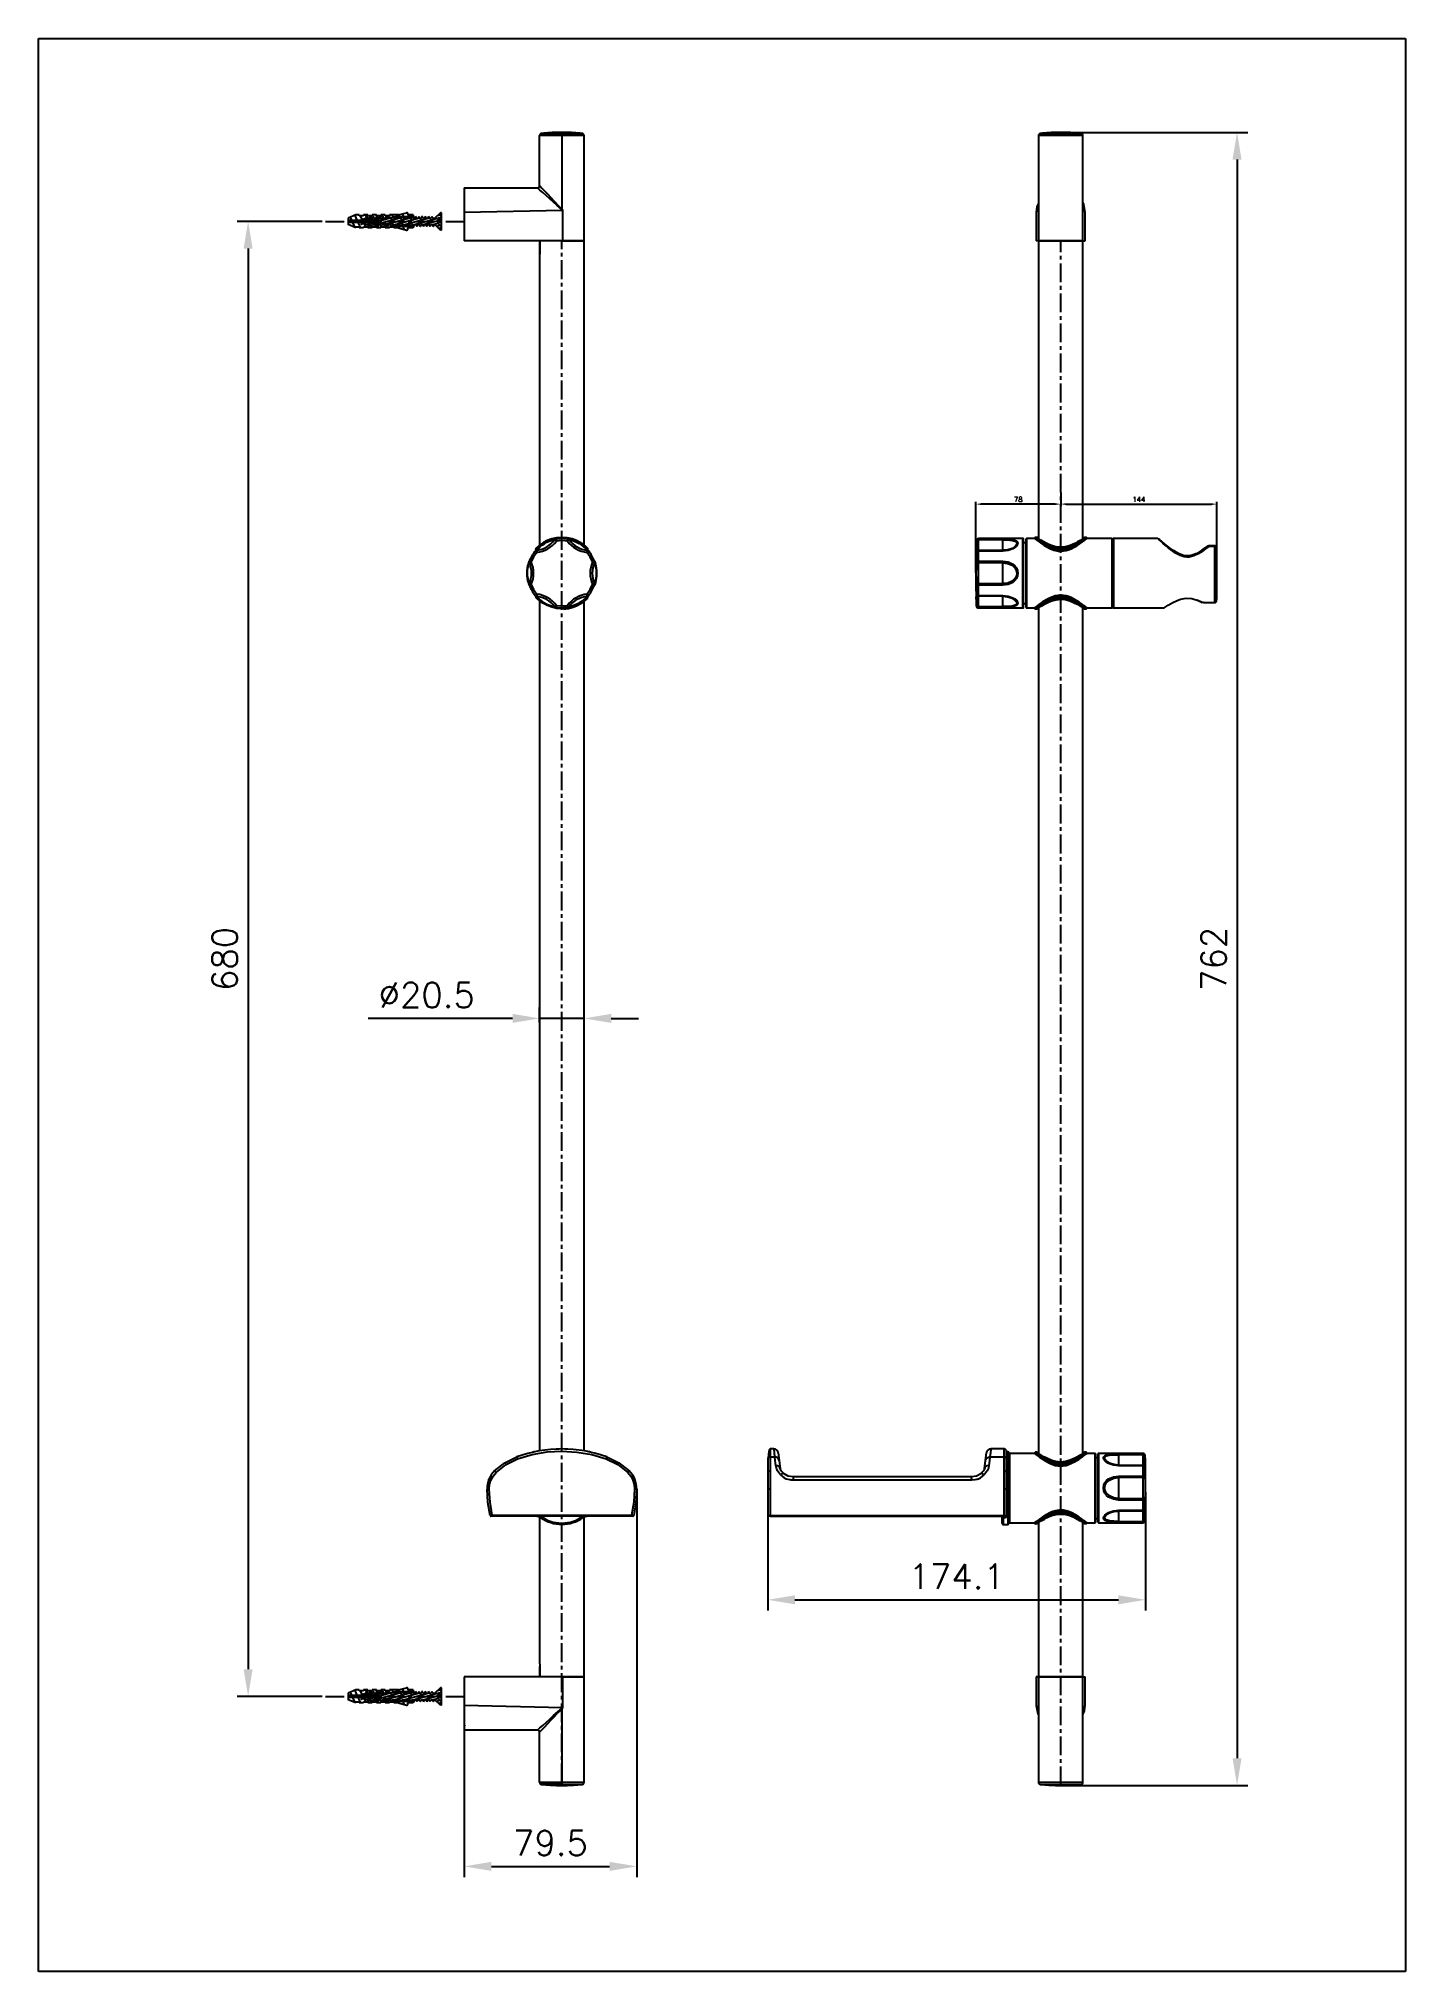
# Model space of a CAD drawing. Extents: x -6516 to -5886, y -2869 to -1978.
import ezdxf

# ---------------------------------------------------------------- set-up
doc = ezdxf.new("R2010")
doc.units = 0
doc.header["$LTSCALE"] = 23.1
doc.header["$MEASUREMENT"] = 0
doc.linetypes.add('CENTER', pattern=[0.6, 0.375, -0.075, 0.075, -0.075])
doc.layers.get('0').update_dxf_attribs({"linetype": 'CONTINUOUS'})
doc.layers.get('Defpoints').update_dxf_attribs({"linetype": 'CONTINUOUS'})
doc.styles.get("Standard").update_dxf_attribs({"font": 'txt.shx', "bigfont": 'whgtxt.shx'})
doc.dimstyles.get("Standard").update_dxf_attribs({"dimtxt": 2.5, "dimasz": 0.18, "dimexe": 0.18, "dimexo": 0.0625, "dimgap": 0.09, "dimtad": 0, "dimtih": 1, "dimtoh": 1, "dimdec": 4, "dimzin": 0, "dimdsep": 46, "dimtxsty": 'Standard', "dimcen": 0.09, "dimadec": 0, "dimazin": 0, "dimtp": 0.001, "dimtm": 0.001, "dimtfac": 1, "dimtdec": 4, "dimtofl": 0, "dimtmove": 0, "dimatfit": 0, "dimfxl": 0, "dimtolj": 1, "dimtzin": 0, "dimarcsym": 0})

msp = doc.modelspace()

# ---------------------------------------------------------------- blocks, each defined once
blk = doc.blocks.new('*D100')
at = {"color": 2, "lineweight": -2}
for p, q in [((-6083.59, -2224.19), (-6083.59, -2191.63)), ((-6044.46, -2187.21), (-6044.46, -2193.63)), ((-6046.96, -2192.63), (-6081.09, -2192.63))]:
    blk.add_line(p, q, dxfattribs=at)
at = {"color": 2}
for points in [[(-6081.09, -2192.21), (-6081.09, -2193.04), (-6083.59, -2192.63)], [(-6046.96, -2192.21), (-6046.96, -2193.04), (-6044.46, -2192.63)]]:
    blk.add_solid(points, dxfattribs=at)
at = {"layer": 'Defpoints', "color": 0}
for p in [(-6044.46, -2186.91), (-6083.59, -2192.63), (-6083.59, -2224.49)]:
    blk.add_point(p, dxfattribs=at)
at = {"color": 2, "insert": (-6064.02, -2190.48), "char_height": 2.3, "attachment_point": 5}
blk.add_mtext('\\A1;78', dxfattribs=at)
blk = doc.blocks.new('*D101')
at = {"color": 2, "lineweight": -2}
for p, q in [((-6044.46, -2187.81), (-6044.46, -2193.63)), ((-5972.46, -2212.58), (-5972.46, -2191.63)), ((-6041.96, -2192.63), (-5974.96, -2192.63))]:
    blk.add_line(p, q, dxfattribs=at)
at = {"color": 2}
for points in [[(-6041.96, -2192.21), (-6041.96, -2193.04), (-6044.46, -2192.63)], [(-5974.96, -2192.21), (-5974.96, -2193.04), (-5972.46, -2192.63)]]:
    blk.add_solid(points, dxfattribs=at)
at = {"layer": 'Defpoints', "color": 0}
for p in [(-6044.46, -2187.51), (-5972.46, -2192.63), (-5972.46, -2212.88)]:
    blk.add_point(p, dxfattribs=at)
at = {"color": 2, "insert": (-6008.46, -2190.48), "char_height": 2.3, "attachment_point": 5}
blk.add_mtext('\\A1;144', dxfattribs=at)
blk = doc.blocks.new('*D103')
at = {"color": 2, "lineweight": -2}
for p, q in [((-6384.91, -2062.29), (-6424.05, -2062.29)), ((-6419.05, -2074.79), (-6419.05, -2729.79)), ((-6384.91, -2742.29), (-6424.05, -2742.29))]:
    blk.add_line(p, q, dxfattribs=at)
at = {"color": 2}
for points in [[(-6421.14, -2074.79), (-6416.97, -2074.79), (-6419.05, -2062.29)], [(-6421.14, -2729.79), (-6416.97, -2729.79), (-6419.05, -2742.29)]]:
    blk.add_solid(points, dxfattribs=at)
at = {"layer": 'Defpoints', "color": 0}
for p in [(-6383.41, -2062.29), (-6419.05, -2742.29), (-6383.41, -2742.29)]:
    blk.add_point(p, dxfattribs=at)
at = {"color": 2, "insert": (-6429.8, -2402.29), "char_height": 11.5, "attachment_point": 5, "rotation": 90}
blk.add_mtext('\\A1;680', dxfattribs=at)
blk = doc.blocks.new('*D104')
at = {"color": 2, "lineweight": -2}
for p, q in [((-6297.16, -2429.71), (-6363.74, -2429.71)), ((-6284.66, -2431.66), (-6284.66, -2424.71)), ((-6264.16, -2429.71), (-6284.66, -2429.71)), ((-6264.16, -2431.75), (-6264.16, -2424.71)), ((-6251.66, -2429.71), (-6239.16, -2429.71))]:
    blk.add_line(p, q, dxfattribs=at)
at = {"color": 2}
for points in [[(-6297.16, -2427.63), (-6297.16, -2431.8), (-6284.66, -2429.71)], [(-6251.66, -2427.63), (-6251.66, -2431.8), (-6264.16, -2429.71)]]:
    blk.add_solid(points, dxfattribs=at)
at = {"layer": 'Defpoints', "color": 0}
for p in [(-6284.66, -2429.71), (-6284.66, -2433.16), (-6264.16, -2433.25)]:
    blk.add_point(p, dxfattribs=at)
at = {"color": 2, "insert": (-6336.7, -2418.96), "char_height": 11.5, "attachment_point": 5}
blk.add_mtext('\\A1;%%C20.5', dxfattribs=at)
blk = doc.blocks.new('*D105')
at = {"color": 2, "lineweight": -2}
for p, q in [((-6042.96, -2021.28), (-5958.18, -2021.28)), ((-5963.18, -2033.78), (-5963.18, -2770.81)), ((-6042.96, -2783.31), (-5958.18, -2783.31))]:
    blk.add_line(p, q, dxfattribs=at)
at = {"color": 2}
for points in [[(-5965.27, -2033.78), (-5961.1, -2033.78), (-5963.18, -2021.28)], [(-5965.27, -2770.81), (-5961.1, -2770.81), (-5963.18, -2783.31)]]:
    blk.add_solid(points, dxfattribs=at)
at = {"layer": 'Defpoints', "color": 0}
for p in [(-6044.46, -2021.28), (-6044.46, -2783.31), (-5963.18, -2783.31)]:
    blk.add_point(p, dxfattribs=at)
at = {"color": 2, "insert": (-5973.93, -2402.29), "char_height": 11.5, "attachment_point": 5, "rotation": 90}
blk.add_mtext('\\A1;762', dxfattribs=at)
blk = doc.blocks.new('*D106')
at = {"color": 2, "lineweight": -2}
for p, q in [((-6179.46, -2648.17), (-6179.46, -2702.75)), ((-6005.34, -2648.17), (-6005.34, -2702.75)), ((-6166.96, -2697.75), (-6017.84, -2697.75))]:
    blk.add_line(p, q, dxfattribs=at)
at = {"color": 2}
for points in [[(-6166.96, -2695.67), (-6166.96, -2699.83), (-6179.46, -2697.75)], [(-6017.84, -2695.67), (-6017.84, -2699.83), (-6005.34, -2697.75)]]:
    blk.add_solid(points, dxfattribs=at)
at = {"layer": 'Defpoints', "color": 0}
for p in [(-6179.46, -2646.67), (-6005.34, -2646.67), (-6005.34, -2697.75)]:
    blk.add_point(p, dxfattribs=at)
at = {"color": 2, "insert": (-6092.4, -2687), "char_height": 11.5, "attachment_point": 5}
blk.add_mtext('\\A1;174.1', dxfattribs=at)
blk = doc.blocks.new('*D107')
at = {"color": 2, "lineweight": -2}
for p, q in [((-6239.92, -2648.04), (-6239.92, -2825.64)), ((-6319.41, -2748.04), (-6319.41, -2825.64)), ((-6306.91, -2820.64), (-6252.42, -2820.64))]:
    blk.add_line(p, q, dxfattribs=at)
at = {"color": 2}
for points in [[(-6306.91, -2818.56), (-6306.91, -2822.73), (-6319.41, -2820.64)], [(-6252.42, -2818.56), (-6252.42, -2822.73), (-6239.92, -2820.64)]]:
    blk.add_solid(points, dxfattribs=at)
at = {"layer": 'Defpoints', "color": 0}
for p in [(-6239.92, -2646.54), (-6319.41, -2746.54), (-6239.92, -2820.64)]:
    blk.add_point(p, dxfattribs=at)
at = {"color": 2, "insert": (-6279.66, -2809.89), "char_height": 11.5, "attachment_point": 5}
blk.add_mtext('\\A1;79.5', dxfattribs=at)

# ---------------------------------------------------------------- dimensions: what is measured, and where the dimension line sits
for base, p1, p2, picture, middle in [((-5963.18, -2783.31), (-6044.46, -2021.28), (-6044.46, -2783.31), '*D105', (-5973.93, -2402.29)), ((-6419.05, -2742.29), (-6383.41, -2062.29), (-6383.41, -2742.29), '*D103', (-6429.8, -2402.29))]:
    dim = msp.add_linear_dim(base=base, p1=p1, p2=p2, angle=90, dimstyle='Standard', override={"dimscale": 5, "dimtxt": 2.3, "dimasz": 2.5, "dimexe": 1, "dimexo": 0.3, "dimgap": 1, "dimtad": 1, "dimtih": 0, "dimtoh": 0, "dimdec": 0, "dimlfac": 1, "dimcen": 0, "dimclrd": 2, "dimclre": 2, "dimclrt": 2, "dimtp": 0.1, "dimtm": 0, "dimtfac": 0.5, "dimtdec": 2, "dimatfit": 3})
    dim.commit()
    dim.dimension.update_dxf_attribs({"geometry": picture, "text_midpoint": middle})
for base, p1, p2, override, picture, middle in [((-6083.59, -2192.63), (-6044.46, -2186.91), (-6083.59, -2224.49), {"dimtxt": 2.3, "dimasz": 2.5, "dimexe": 1, "dimexo": 0.3, "dimgap": 1, "dimtad": 1, "dimtih": 0, "dimtoh": 0, "dimdec": 0, "dimlfac": 2, "dimcen": 0, "dimclrd": 2, "dimclre": 2, "dimclrt": 2, "dimtp": 0.1, "dimtm": 0, "dimtfac": 0.5, "dimtdec": 2, "dimatfit": 3}, '*D100', (-6064.02, -2190.48)), ((-5972.46, -2192.63), (-6044.46, -2187.51), (-5972.46, -2212.88), {"dimtxt": 2.3, "dimasz": 2.5, "dimexe": 1, "dimexo": 0.3, "dimgap": 1, "dimtad": 1, "dimtih": 0, "dimtoh": 0, "dimdec": 0, "dimlfac": 2, "dimcen": 0, "dimclrd": 2, "dimclre": 2, "dimclrt": 2, "dimtp": 0.1, "dimtm": 0, "dimtfac": 0.5, "dimtdec": 2, "dimatfit": 3}, '*D101', (-6008.46, -2190.48)), ((-6284.66, -2429.71), (-6264.16, -2433.25), (-6284.66, -2433.16), {"dimscale": 5, "dimtxt": 2.3, "dimasz": 2.5, "dimexe": 1, "dimexo": 0.3, "dimgap": 1, "dimtad": 1, "dimtih": 0, "dimtoh": 0, "dimdec": 1, "dimlfac": 1, "dimpost": '%%C<>', "dimcen": 0, "dimclrd": 2, "dimclre": 2, "dimclrt": 2, "dimtp": 0.1, "dimtm": 0, "dimtfac": 0.5, "dimtdec": 2, "dimtofl": 1, "dimatfit": 3}, '*D104', (-6336.7, -2418.96)), ((-6239.92, -2820.64), (-6319.41, -2746.54), (-6239.92, -2646.54), {"dimscale": 5, "dimtxt": 2.3, "dimasz": 2.5, "dimexe": 1, "dimexo": 0.3, "dimgap": 1, "dimtad": 1, "dimtih": 0, "dimtoh": 0, "dimdec": 1, "dimlfac": 1, "dimcen": 0, "dimclrd": 2, "dimclre": 2, "dimclrt": 2, "dimtp": 0.1, "dimtm": 0, "dimtfac": 0.5, "dimtdec": 2, "dimatfit": 3}, '*D107', (-6279.66, -2809.89)), ((-6005.34, -2697.75), (-6179.46, -2646.67), (-6005.34, -2646.67), {"dimscale": 5, "dimtxt": 2.3, "dimasz": 2.5, "dimexe": 1, "dimexo": 0.3, "dimgap": 1, "dimtad": 1, "dimtih": 0, "dimtoh": 0, "dimdec": 1, "dimlfac": 1, "dimcen": 0, "dimclrd": 2, "dimclre": 2, "dimclrt": 2, "dimtp": 0.1, "dimtm": 0, "dimtfac": 0.5, "dimtdec": 2, "dimatfit": 3}, '*D106', (-6092.4, -2687))]:
    dim = msp.add_linear_dim(base=base, p1=p1, p2=p2, dimstyle='Standard', override=override)
    dim.commit()
    dim.dimension.update_dxf_attribs({"geometry": picture, "text_midpoint": middle})

# ---------------------------------------------------------------- linework, layer by layer
for p, q in [((-6515.6, -1978.04), (-5885.6, -1978.04)), ((-6515.6, -2869.04), (-6515.6, -1978.04)), ((-5885.6, -1978.04), (-5885.6, -2869.04)), ((-6272.91, -2021.28), (-6275.91, -2021.28)), ((-6042.96, -2021.28), (-6045.96, -2021.28)), ((-6284.66, -2045.79), (-6284.66, -2022.7)), ((-6264.16, -2071.29), (-6264.16, -2022.7)), ((-6054.71, -2022.7), (-6054.71, -2056.71)), ((-6034.21, -2056.71), (-6034.21, -2022.7)), ((-6319.41, -2046.79), (-6319.41, -2058.04)), ((-6319.41, -2046.79), (-6285.66, -2046.79)), ((-6319.41, -2058.04), (-6319.41, -2071.29)), ((-6055.71, -2058.04), (-6055.71, -2071.29)), ((-6033.21, -2071.29), (-6033.21, -2058.04)), ((-6330.16, -2066.29), (-6330.16, -2066.29)), ((-6274.18, -2071.29), (-6319.41, -2071.29)), ((-6284.66, -2071.29), (-6284.66, -2076)), ((-6284.66, -2075.99), (-6284.66, -2211.58)), ((-6284.6, -2071.29), (-6284.6, -2076.29)), ((-6274.18, -2071.29), (-6264.16, -2071.29)), ((-6264.16, -2071.29), (-6274.05, -2071.29)), ((-6264.16, -2211.58), (-6264.16, -2071.29)), ((-6054.71, -2071.29), (-6055.71, -2071.29)), ((-6054.71, -2071.29), (-6034.21, -2071.29)), ((-6034.21, -2071.29), (-6054.71, -2071.29)), ((-6054.71, -2071.29), (-6054.71, -2208.51)), ((-6034.21, -2208.51), (-6034.21, -2071.29)), ((-6034.21, -2071.29), (-6033.21, -2071.29)), ((-6270.69, -2208.46), (-6271.16, -2208.33)), ((-6061.89, -2208.49), (-6082.3, -2208.49)), ((-6061.59, -2240.19), (-6061.59, -2208.79)), ((-6060.46, -2240.19), (-6060.46, -2208.79)), ((-6056.46, -2208.49), (-6060.16, -2208.49)), ((-6056.46, -2208.29), (-6056.35, -2208.37)), ((-6055.46, -2207.99), (-6056.17, -2207.99)), ((-6056.05, -2208.07), (-6056.16, -2207.99)), ((-6055.97, -2208.88), (-6055.5, -2209.25)), ((-6055.5, -2209.25), (-6055.26, -2209.43)), ((-6055.46, -2207.99), (-6055.26, -2208.14)), ((-6055.26, -2208.13), (-6055.31, -2208.1)), ((-6033.66, -2208.13), (-6033.46, -2207.99)), ((-6032.76, -2207.99), (-6033.46, -2207.99)), ((-6032.57, -2208.37), (-6032.69, -2208.45)), ((-6032.46, -2208.39), (-6032.64, -2208.52)), ((-6032.46, -2208.29), (-6032.57, -2208.37)), ((-6020.96, -2208.49), (-6032.46, -2208.49)), ((-6020.66, -2208.79), (-6020.66, -2224.49)), ((-6020.46, -2209.49), (-6020.66, -2209.49)), ((-6020.46, -2208.79), (-6020.46, -2240.19)), ((-5999.75, -2208.49), (-6020.16, -2208.49)), ((-6286.41, -2213.29), (-6286.41, -2213.65)), ((-6285.22, -2212.49), (-6285.46, -2212.7)), ((-6263.87, -2211.97), (-6264.09, -2211.79)), ((-6262.41, -2213.65), (-6262.41, -2213.29)), ((-6060.46, -2210.49), (-6061.59, -2210.49)), ((-5973.46, -2211.88), (-5976.28, -2211.88)), ((-5972.46, -2236.1), (-5972.46, -2212.88)), ((-6020.66, -2224.49), (-6020.66, -2240.19)), ((-6286.41, -2235.33), (-6286.41, -2235.7)), ((-6262.41, -2235.7), (-6262.41, -2235.33)), ((-6284.66, -2237.24), (-6284.66, -2629.09)), ((-6275.16, -2240.47), (-6275.16, -2240.57)), ((-6275.16, -2240.57), (-6275.16, -2240.68)), ((-6275.16, -2240.68), (-6275.16, -2240.92)), ((-6271.65, -2240.24), (-6273.66, -2240.47)), ((-6273.66, -2240.57), (-6273.66, -2240.47)), ((-6273.66, -2240.68), (-6273.66, -2240.57)), ((-6273.66, -2240.98), (-6273.66, -2240.68)), ((-6264.16, -2629.09), (-6264.16, -2237.41)), ((-6082.3, -2240.49), (-6061.89, -2240.49)), ((-6061.59, -2238.49), (-6060.46, -2238.49)), ((-6060.16, -2240.49), (-6056.46, -2240.49)), ((-6056.44, -2240.68), (-6056.44, -2240.57)), ((-6055.44, -2240.98), (-6056.14, -2240.98)), ((-6054.71, -2240.47), (-6054.71, -2630.25)), ((-6034.21, -2630.25), (-6034.21, -2240.47)), ((-6033.42, -2239.74), (-6033.68, -2239.54)), ((-6032.78, -2240.98), (-6033.49, -2240.98)), ((-6032.48, -2240.57), (-6032.48, -2240.68)), ((-6032.46, -2240.49), (-6020.96, -2240.49)), ((-6020.66, -2239.49), (-6020.46, -2239.49)), ((-6020.16, -2240.49), (-5996.8, -2240.49)), ((-5978.64, -2238.05), (-5973.46, -2238.05)), ((-6284.66, -2585.03), (-6284.66, -2629.09)), ((-6264.16, -2629.09), (-6264.16, -2591.48)), ((-6054.71, -2585.06), (-6054.71, -2630.25)), ((-6034.21, -2630.25), (-6034.21, -2591.55)), ((-6176.66, -2628.22), (-6178.46, -2628.22)), ((-6070.46, -2628.22), (-6076.69, -2628.22)), ((-6179.46, -2632.81), (-6179.46, -2639.05)), ((-6174.68, -2629.97), (-6174.24, -2633.5)), ((-6174.24, -2633.5), (-6173.78, -2637.31)), ((-6173.78, -2637.31), (-6173.88, -2637.03)), ((-6079.58, -2637.31), (-6079.11, -2633.5)), ((-6079.48, -2637.03), (-6079.58, -2637.31)), ((-6079.11, -2633.5), (-6078.68, -2629.97)), ((-6069.46, -2632.81), (-6069.46, -2629.3)), ((-6069.46, -2632.46), (-6069.46, -2631.43)), ((-6069.46, -2639.05), (-6069.46, -2632.81)), ((-6068.76, -2629.48), (-6069.21, -2629.48)), ((-6068.46, -2646.23), (-6068.46, -2629.77)), ((-6068.26, -2631.23), (-6068.46, -2631.23)), ((-6068.46, -2631.23), (-6068.26, -2631.23)), ((-6068.26, -2646.23), (-6068.26, -2630.53)), ((-6056.46, -2630.23), (-6067.96, -2630.23)), ((-6056.34, -2630.21), (-6056.42, -2630.16)), ((-6055.46, -2629.73), (-6056.17, -2629.73)), ((-6055.51, -2630.97), (-6055.25, -2631.17)), ((-6055.26, -2629.87), (-6055.31, -2629.83)), ((-6033.6, -2629.83), (-6033.46, -2629.73)), ((-6032.76, -2629.73), (-6033.46, -2629.73)), ((-6028.76, -2630.23), (-6032.46, -2630.23)), ((-6028.46, -2630.53), (-6028.46, -2661.93)), ((-6027.34, -2632.23), (-6028.46, -2632.23)), ((-6027.34, -2630.53), (-6027.34, -2661.93)), ((-6006.62, -2630.23), (-6027.04, -2630.23)), ((-6005.62, -2631.19), (-6005.62, -2631.41)), ((-6179.46, -2639.05), (-6179.46, -2646.67)), ((-6085.47, -2641.11), (-6167.88, -2641.11)), ((-6069.46, -2646.67), (-6069.46, -2639.05)), ((-6068.46, -2662.68), (-6068.46, -2646.23)), ((-6068.26, -2661.93), (-6068.26, -2646.23)), ((-6179.46, -2646.67), (-6179.46, -2658.73)), ((-6069.46, -2658.73), (-6069.46, -2646.67)), ((-6307.49, -2658.83), (-6307.42, -2658.82)), ((-6306.49, -2659.23), (-6307.01, -2659.23)), ((-6242.32, -2659.23), (-6306.49, -2659.23)), ((-6285.98, -2659.23), (-6304.9, -2659.23)), ((-6284.66, -2659.58), (-6284.66, -2727.25)), ((-6264.16, -2733.29), (-6264.16, -2659.58)), ((-6243.91, -2659.23), (-6262.83, -2659.23)), ((-6241.81, -2659.23), (-6242.32, -2659.23)), ((-6179.15, -2659.19), (-6178.96, -2659.23)), ((-6178.46, -2659.23), (-6178.96, -2659.23)), ((-6178.46, -2659.23), (-6070.46, -2659.23)), ((-6072.54, -2659.23), (-6176.45, -2659.23)), ((-6071.47, -2662.48), (-6071.52, -2659.4)), ((-6071.03, -2662.98), (-6068.76, -2662.98)), ((-6069.96, -2659.23), (-6070.46, -2659.23)), ((-6069.54, -2658.77), (-6069.46, -2658.73)), ((-6068.46, -2661.23), (-6068.26, -2661.23)), ((-6067.96, -2662.23), (-6056.46, -2662.23)), ((-6056.44, -2662.41), (-6056.44, -2662.31)), ((-6055.44, -2662.71), (-6056.14, -2662.71)), ((-6054.71, -2662.2), (-6054.71, -2733.29)), ((-6034.21, -2733.29), (-6034.21, -2662.2)), ((-6033.42, -2661.47), (-6033.66, -2661.29)), ((-6032.78, -2662.71), (-6033.49, -2662.71)), ((-6032.48, -2662.31), (-6032.48, -2662.41)), ((-6032.46, -2662.23), (-6028.76, -2662.23)), ((-6028.46, -2660.23), (-6027.34, -2660.23)), ((-6027.04, -2662.23), (-6006.62, -2662.23)), ((-6005.62, -2661.04), (-6005.62, -2661.26)), ((-6319.41, -2733.29), (-6319.41, -2746.54)), ((-6274.18, -2733.29), (-6319.41, -2733.29)), ((-6284.66, -2728.59), (-6284.66, -2733.29)), ((-6284.6, -2728.29), (-6284.6, -2733.29)), ((-6264.16, -2733.29), (-6274.18, -2733.29)), ((-6274.05, -2733.29), (-6264.16, -2733.29)), ((-6264.16, -2781.89), (-6264.16, -2733.29)), ((-6054.71, -2733.29), (-6055.71, -2733.29)), ((-6055.71, -2733.29), (-6055.71, -2746.54)), ((-6034.21, -2733.29), (-6054.71, -2733.29)), ((-6054.71, -2733.29), (-6034.21, -2733.29)), ((-6034.21, -2733.29), (-6033.21, -2733.29)), ((-6033.21, -2746.54), (-6033.21, -2733.29)), ((-6330.16, -2746.29), (-6330.16, -2746.29)), ((-6319.41, -2746.54), (-6319.41, -2757.79)), ((-6054.71, -2747.88), (-6054.71, -2781.89)), ((-6034.21, -2781.89), (-6034.21, -2747.88)), ((-6285.66, -2757.79), (-6319.41, -2757.79)), ((-6284.66, -2781.89), (-6284.66, -2758.8)), ((-6275.91, -2783.31), (-6274.41, -2783.31)), ((-6274.41, -2783.31), (-6272.91, -2783.31)), ((-6045.96, -2783.31), (-6042.96, -2783.31)), ((-5885.6, -2869.04), (-6515.6, -2869.04))]:
    msp.add_line(p, q)
at = {"color": 2}
for p, q in [((-6274.41, -2022.7), (-6284.66, -2022.7)), ((-6264.16, -2022.7), (-6274.41, -2022.7)), ((-6274.41, -2022.7), (-6274.41, -2056.71)), ((-6044.46, -2022.7), (-6054.71, -2022.7)), ((-6034.21, -2022.7), (-6044.46, -2022.7)), ((-6319.41, -2058.04), (-6274.18, -2057.04)), ((-6274.42, -2056.72), (-6274.43, -2056.74)), ((-6274.18, -2056.82), (-6274.18, -2057.04)), ((-6274.18, -2057.04), (-6274.18, -2071.29)), ((-6055.71, -2058.04), (-6054.71, -2057.04)), ((-6054.71, -2056.72), (-6054.71, -2056.74)), ((-6054.71, -2056.82), (-6054.71, -2057.04)), ((-6054.71, -2057.04), (-6054.71, -2071.29)), ((-6034.21, -2056.74), (-6034.21, -2056.72)), ((-6034.21, -2057.04), (-6034.21, -2056.82)), ((-6034.21, -2057.04), (-6033.21, -2058.04)), ((-6034.21, -2071.29), (-6034.21, -2057.04)), ((-6284.64, -2075.99), (-6284.64, -2075.99)), ((-6284.63, -2071.29), (-6284.63, -2075.79)), ((-6277.13, -2208.73), (-6276.96, -2209.67)), ((-6274.41, -2209.45), (-6276.96, -2209.67)), ((-6274.41, -2208.49), (-6274.41, -2208.39)), ((-6274.41, -2209.45), (-6274.41, -2208.49)), ((-6271.85, -2209.67), (-6274.41, -2209.45)), ((-6271.85, -2209.67), (-6271.69, -2208.73)), ((-6083.3, -2209.67), (-6083.3, -2209.45)), ((-6082.3, -2208.73), (-6082.3, -2208.49)), ((-6082.3, -2209.12), (-6082.3, -2208.73)), ((-6082.3, -2208.73), (-6071.09, -2208.73)), ((-6071.09, -2209.12), (-6082.3, -2209.12)), ((-6071.09, -2208.73), (-6071.09, -2209.12)), ((-6071.09, -2213.9), (-6071.09, -2209.12)), ((-6061.89, -2240.49), (-6061.89, -2208.49)), ((-6060.16, -2240.49), (-6060.16, -2208.49)), ((-6020.96, -2208.49), (-6020.96, -2240.49)), ((-6020.16, -2208.49), (-6020.16, -2240.49)), ((-6083.3, -2219.3), (-6083.3, -2214.87)), ((-6082.3, -2214.25), (-6082.3, -2213.9)), ((-6082.3, -2213.9), (-6071.09, -2213.9)), ((-6082.3, -2218.96), (-6082.3, -2214.25)), ((-6071.09, -2214.25), (-6082.3, -2214.25)), ((-6071.09, -2214.25), (-6071.09, -2213.9)), ((-5973.46, -2212.11), (-5976.26, -2212.11)), ((-5973.46, -2212.11), (-5973.46, -2211.88)), ((-5973.46, -2238.05), (-5973.46, -2212.11)), ((-6260.29, -2219.3), (-6259.39, -2218.96)), ((-6082.3, -2219.71), (-6082.3, -2218.96)), ((-6082.3, -2218.96), (-6071.09, -2218.96)), ((-6071.09, -2219.71), (-6082.3, -2219.71)), ((-6071.09, -2218.96), (-6071.09, -2219.71)), ((-6071.09, -2229.28), (-6071.09, -2219.71)), ((-6083.3, -2234.12), (-6083.3, -2229.69)), ((-6082.3, -2230.02), (-6082.3, -2229.28)), ((-6082.3, -2229.28), (-6071.09, -2229.28)), ((-6082.3, -2234.73), (-6082.3, -2230.02)), ((-6071.09, -2230.02), (-6082.3, -2230.02)), ((-6082.3, -2235.09), (-6082.3, -2234.73)), ((-6082.3, -2234.73), (-6071.09, -2234.73)), ((-6071.09, -2235.09), (-6082.3, -2235.09)), ((-6071.09, -2230.02), (-6071.09, -2229.28)), ((-6071.09, -2234.73), (-6071.09, -2235.09)), ((-6071.09, -2239.87), (-6071.09, -2235.09)), ((-6276.96, -2239.31), (-6277.13, -2240.26)), ((-6271.69, -2240.26), (-6271.85, -2239.31)), ((-6083.3, -2239.53), (-6083.3, -2239.31)), ((-6082.3, -2240.26), (-6082.3, -2239.87)), ((-6082.3, -2239.87), (-6071.09, -2239.87)), ((-6082.3, -2240.49), (-6082.3, -2240.26)), ((-6071.09, -2240.26), (-6082.3, -2240.26)), ((-6071.09, -2240.26), (-6071.09, -2239.87)), ((-5979.24, -2237.91), (-5981.61, -2236.89)), ((-6178.46, -2628.26), (-6178.46, -2631.87)), ((-6070.46, -2631.87), (-6070.46, -2628.26)), ((-6295.19, -2631.87), (-6294.85, -2632.81)), ((-6253.62, -2631.87), (-6253.96, -2632.81)), ((-6178.46, -2631.87), (-6178.46, -2638.34)), ((-6178.46, -2631.87), (-6176.23, -2631.87)), ((-6077.12, -2631.87), (-6070.46, -2631.87)), ((-6070.46, -2638.34), (-6070.46, -2631.87)), ((-6068.76, -2637.5), (-6068.76, -2629.48)), ((-6067.96, -2662.23), (-6067.96, -2630.23)), ((-6056.05, -2629.81), (-6056.16, -2629.73)), ((-6055.78, -2630.64), (-6055.96, -2630.58)), ((-6032.6, -2630.23), (-6032.52, -2630.17)), ((-6032.46, -2630.03), (-6032.57, -2630.1)), ((-6028.76, -2630.23), (-6028.76, -2662.23)), ((-6027.04, -2630.23), (-6027.04, -2662.23)), ((-6017.84, -2630.46), (-6017.84, -2630.85)), ((-6017.84, -2630.46), (-6006.62, -2630.46)), ((-6017.84, -2630.85), (-6017.84, -2635.63)), ((-6006.62, -2630.85), (-6017.84, -2630.85)), ((-6017.84, -2635.99), (-6017.84, -2635.63)), ((-6017.84, -2635.63), (-6006.62, -2635.63)), ((-6006.62, -2635.99), (-6017.84, -2635.99)), ((-6006.62, -2630.23), (-6006.62, -2630.46)), ((-6006.62, -2630.46), (-6006.62, -2630.85)), ((-6006.62, -2635.63), (-6006.62, -2635.99)), ((-6006.62, -2635.99), (-6006.62, -2640.7)), ((-6005.62, -2636.6), (-6005.62, -2641.03)), ((-6305.46, -2638.34), (-6304.76, -2639.05)), ((-6243.35, -2638.34), (-6244.06, -2639.05)), ((-6178.46, -2638.34), (-6178.46, -2646.69)), ((-6173.58, -2640.21), (-6175, -2638.34)), ((-6167.87, -2642.39), (-6085.48, -2642.39)), ((-6078.35, -2638.34), (-6079.77, -2640.21)), ((-6070.46, -2646.69), (-6070.46, -2638.34)), ((-6068.76, -2646.23), (-6068.76, -2637.5)), ((-6068.46, -2646.23), (-6068.76, -2646.23)), ((-6068.76, -2662.98), (-6068.76, -2646.23)), ((-6017.84, -2640.7), (-6017.84, -2641.44)), ((-6017.84, -2640.7), (-6006.62, -2640.7)), ((-6017.84, -2641.44), (-6017.84, -2651.01)), ((-6006.62, -2641.44), (-6017.84, -2641.44)), ((-6006.62, -2640.7), (-6006.62, -2641.44)), ((-6308.9, -2646.69), (-6307.9, -2646.67)), ((-6239.92, -2646.69), (-6240.92, -2646.67)), ((-6178.46, -2646.69), (-6178.46, -2658.83)), ((-6070.46, -2658.83), (-6070.46, -2646.69)), ((-6017.84, -2651.75), (-6017.84, -2651.01)), ((-6017.84, -2651.01), (-6006.62, -2651.01)), ((-6006.62, -2651.75), (-6017.84, -2651.75)), ((-6006.62, -2651.01), (-6006.62, -2651.75)), ((-6006.62, -2651.75), (-6006.62, -2656.47)), ((-6005.62, -2651.42), (-6005.62, -2655.85)), ((-6306.49, -2658.73), (-6242.32, -2658.73)), ((-6284.27, -2659.23), (-6283.93, -2659.4)), ((-6264.88, -2659.4), (-6264.54, -2659.23)), ((-6178.46, -2658.83), (-6070.46, -2658.83)), ((-6071.02, -2659.79), (-6071.03, -2659.37)), ((-6071.02, -2659.79), (-6069.96, -2659.79)), ((-6017.84, -2656.47), (-6017.84, -2656.82)), ((-6017.84, -2656.47), (-6006.62, -2656.47)), ((-6017.84, -2656.82), (-6017.84, -2661.6)), ((-6006.62, -2656.82), (-6017.84, -2656.82)), ((-6017.84, -2661.99), (-6017.84, -2661.6)), ((-6017.84, -2661.6), (-6006.62, -2661.6)), ((-6006.62, -2661.99), (-6017.84, -2661.99)), ((-6006.62, -2656.47), (-6006.62, -2656.82)), ((-6006.62, -2661.99), (-6006.62, -2661.6)), ((-6006.62, -2661.99), (-6006.62, -2662.23)), ((-6284.64, -2728.6), (-6284.64, -2728.6)), ((-6284.63, -2733.29), (-6284.63, -2728.79)), ((-6274.18, -2733.29), (-6274.18, -2747.54)), ((-6054.71, -2733.29), (-6054.71, -2747.54)), ((-6034.21, -2747.54), (-6034.21, -2733.29)), ((-6274.18, -2747.54), (-6319.41, -2746.54)), ((-6274.42, -2747.87), (-6274.43, -2747.85)), ((-6274.41, -2747.88), (-6274.41, -2781.89)), ((-6274.18, -2747.54), (-6274.18, -2747.77)), ((-6054.71, -2747.54), (-6055.71, -2746.54)), ((-6054.71, -2747.54), (-6054.71, -2747.77)), ((-6054.71, -2747.87), (-6054.71, -2747.85)), ((-6034.21, -2747.54), (-6033.21, -2746.54)), ((-6034.21, -2747.77), (-6034.21, -2747.54)), ((-6034.21, -2747.87), (-6034.21, -2747.85)), ((-6284.66, -2781.89), (-6274.41, -2781.89)), ((-6274.41, -2781.89), (-6264.16, -2781.89)), ((-6054.71, -2781.89), (-6044.46, -2781.89)), ((-6044.46, -2781.89), (-6034.21, -2781.89))]:
    msp.add_line(p, q, dxfattribs=at)
at = {"color": 1, "linetype": 'CENTER'}
for p, q in [((-6383.41, -2062.29), (-6319.41, -2062.29)), ((-6274.41, -2781.89), (-6274.41, -2071.29)), ((-6044.46, -2783.31), (-6044.46, -2071.29)), ((-6383.41, -2742.29), (-6319.41, -2742.29))]:
    msp.add_line(p, q, dxfattribs=at)
at = {"color": 7, "linetype": 'Continuous'}
for p, q in [((-6369.41, -2059.29), (-6372.91, -2060.79)), ((-6372.91, -2060.79), (-6372.91, -2063.79)), ((-6369.41, -2065.29), (-6372.91, -2063.79)), ((-6372.41, -2062.79), (-6372.41, -2061.79)), ((-6372.41, -2061.79), (-6357.52, -2061.79)), ((-6357.52, -2062.79), (-6372.41, -2062.79)), ((-6367.91, -2059.29), (-6369.41, -2059.29)), ((-6369.41, -2065.29), (-6369.41, -2064.79)), ((-6369.41, -2064.79), (-6367.91, -2064.79)), ((-6367.91, -2059.79), (-6367.91, -2059.29)), ((-6365.91, -2059.79), (-6367.91, -2059.79)), ((-6367.91, -2064.79), (-6367.91, -2065.29)), ((-6365.91, -2065.29), (-6367.91, -2065.29)), ((-6367.54, -2061.79), (-6367.64, -2062.13)), ((-6367.15, -2061.85), (-6367.18, -2061.79)), ((-6366.9, -2062.97), (-6366.66, -2063.77)), ((-6366.69, -2062.97), (-6366.9, -2062.97)), ((-6366.66, -2063.77), (-6366.33, -2063.13)), ((-6366.15, -2061.24), (-6365.73, -2061.24)), ((-6365.91, -2059.29), (-6365.91, -2059.79)), ((-6363.91, -2059.29), (-6365.91, -2059.29)), ((-6365.91, -2065.29), (-6365.91, -2064.79)), ((-6365.91, -2064.79), (-6363.91, -2064.79)), ((-6365.4, -2063.6), (-6365.16, -2064.4)), ((-6364.77, -2063.6), (-6365.4, -2063.6)), ((-6365.16, -2064.4), (-6364.75, -2063.61)), ((-6364.41, -2060.04), (-6364.65, -2060.84)), ((-6364.65, -2060.84), (-6364, -2060.84)), ((-6364, -2060.84), (-6364.41, -2060.04)), ((-6363.99, -2060.84), (-6364, -2060.84)), ((-6363.91, -2059.79), (-6363.91, -2059.29)), ((-6361.91, -2059.79), (-6363.91, -2059.79)), ((-6363.91, -2064.79), (-6363.91, -2065.29)), ((-6361.91, -2065.29), (-6363.91, -2065.29)), ((-6363.9, -2063.79), (-6363.66, -2064.59)), ((-6363.25, -2063.79), (-6363.9, -2063.79)), ((-6363.66, -2064.59), (-6363.25, -2063.79)), ((-6362.91, -2060), (-6363.15, -2060.79)), ((-6363.15, -2060.79), (-6362.91, -2060.79)), ((-6362.5, -2060.79), (-6362.91, -2060)), ((-6362.91, -2063.79), (-6362.4, -2063.79)), ((-6362.5, -2060.79), (-6361.65, -2060.79)), ((-6362.4, -2063.79), (-6362.16, -2064.59)), ((-6362.16, -2064.59), (-6361.75, -2063.79)), ((-6361.91, -2059.29), (-6361.91, -2059.79)), ((-6359.91, -2059.29), (-6361.91, -2059.29)), ((-6361.91, -2065.29), (-6361.91, -2064.79)), ((-6361.91, -2064.79), (-6359.91, -2064.79)), ((-6361.75, -2063.79), (-6360.9, -2063.79)), ((-6361.41, -2060), (-6361.65, -2060.79)), ((-6361, -2060.79), (-6361.41, -2060)), ((-6361, -2060.79), (-6360.15, -2060.79)), ((-6360.9, -2063.79), (-6360.66, -2064.59)), ((-6360.66, -2064.59), (-6360.25, -2063.79)), ((-6360.25, -2063.79), (-6359.4, -2063.79)), ((-6359.91, -2060), (-6360.15, -2060.79)), ((-6359.91, -2059.79), (-6359.91, -2059.29)), ((-6357.91, -2059.79), (-6359.91, -2059.79)), ((-6359.5, -2060.79), (-6359.91, -2060)), ((-6359.91, -2064.79), (-6359.91, -2065.29)), ((-6357.91, -2065.29), (-6359.91, -2065.29)), ((-6359.5, -2060.79), (-6358.65, -2060.79)), ((-6359.4, -2063.79), (-6359.16, -2064.59)), ((-6359.16, -2064.59), (-6358.75, -2063.79)), ((-6358.75, -2063.79), (-6357.9, -2063.79)), ((-6358.41, -2060), (-6358.65, -2060.79)), ((-6358, -2060.79), (-6358.41, -2060)), ((-6358, -2060.79), (-6357.15, -2060.79)), ((-6357.91, -2059.29), (-6357.91, -2059.79)), ((-6355.91, -2059.29), (-6357.91, -2059.29)), ((-6357.91, -2065.29), (-6357.91, -2064.79)), ((-6357.91, -2064.79), (-6355.91, -2064.79)), ((-6357.9, -2063.79), (-6357.66, -2064.59)), ((-6357.66, -2064.59), (-6357.25, -2063.79)), ((-6357.52, -2061.79), (-6350.91, -2060.04)), ((-6357.52, -2062.79), (-6350.91, -2064.54)), ((-6357.25, -2063.79), (-6356.4, -2063.79)), ((-6356.91, -2060), (-6357.15, -2060.79)), ((-6356.5, -2060.79), (-6356.91, -2060)), ((-6356.5, -2060.79), (-6355.65, -2060.79)), ((-6356.4, -2063.79), (-6356.16, -2064.59)), ((-6356.16, -2064.59), (-6355.75, -2063.79)), ((-6355.91, -2059.79), (-6355.91, -2059.29)), ((-6353.91, -2059.79), (-6355.91, -2059.79)), ((-6355.91, -2064.79), (-6355.91, -2065.29)), ((-6353.91, -2065.29), (-6355.91, -2065.29)), ((-6355.75, -2063.79), (-6354.9, -2063.79)), ((-6355.41, -2060), (-6355.65, -2060.79)), ((-6355, -2060.79), (-6355.41, -2060)), ((-6355, -2060.79), (-6354.15, -2060.79)), ((-6354.9, -2063.79), (-6354.66, -2064.59)), ((-6354.66, -2064.59), (-6354.25, -2063.79)), ((-6354.25, -2063.79), (-6353.4, -2063.79)), ((-6353.91, -2060), (-6354.15, -2060.79)), ((-6353.91, -2059.29), (-6353.91, -2059.79)), ((-6349.7, -2059.29), (-6353.91, -2059.29)), ((-6353.5, -2060.79), (-6353.91, -2060)), ((-6353.91, -2065.29), (-6353.91, -2064.79)), ((-6353.91, -2064.79), (-6351.91, -2064.79)), ((-6353.5, -2060.79), (-6352.65, -2060.79)), ((-6353.4, -2063.79), (-6353.16, -2064.59)), ((-6353.16, -2064.59), (-6352.75, -2063.79)), ((-6352.75, -2063.79), (-6351.9, -2063.79)), ((-6352.41, -2060), (-6352.65, -2060.79)), ((-6352, -2060.79), (-6352.41, -2060)), ((-6352, -2060.79), (-6351.15, -2060.79)), ((-6351.91, -2064.79), (-6351.91, -2065.29)), ((-6349.7, -2065.29), (-6351.91, -2065.29)), ((-6351.9, -2063.79), (-6351.66, -2064.59)), ((-6351.66, -2064.59), (-6351.25, -2063.79)), ((-6351.25, -2063.79), (-6350.4, -2063.79)), ((-6350.91, -2060), (-6351.15, -2060.79)), ((-6350.5, -2060.79), (-6350.91, -2060)), ((-6350.91, -2060.04), (-6342.91, -2060.04)), ((-6350.91, -2063.79), (-6350.91, -2064.54)), ((-6350.91, -2064.54), (-6342.91, -2064.54)), ((-6350.5, -2060.79), (-6349.65, -2060.79)), ((-6350.4, -2063.79), (-6350.16, -2064.59)), ((-6350.16, -2064.59), (-6349.75, -2063.79)), ((-6349.75, -2063.79), (-6348.9, -2063.79)), ((-6349.7, -2059.29), (-6346.04, -2058.31)), ((-6349.7, -2065.29), (-6346.04, -2066.28)), ((-6349.41, -2060), (-6349.65, -2060.79)), ((-6349, -2060.79), (-6349.41, -2060)), ((-6349, -2060.79), (-6348.15, -2060.79)), ((-6348.9, -2063.79), (-6348.66, -2064.59)), ((-6348.66, -2064.59), (-6348.25, -2063.79)), ((-6348.25, -2063.79), (-6347.4, -2063.79)), ((-6347.91, -2060), (-6348.15, -2060.79)), ((-6347.5, -2060.79), (-6347.91, -2060)), ((-6347.5, -2060.79), (-6346.65, -2060.79)), ((-6347.4, -2063.79), (-6347.16, -2064.59)), ((-6347.16, -2064.59), (-6346.75, -2063.79)), ((-6346.75, -2063.79), (-6345.9, -2063.79)), ((-6346.41, -2060), (-6346.65, -2060.79)), ((-6346, -2060.79), (-6346.41, -2060)), ((-6346, -2060.79), (-6345.15, -2060.79)), ((-6345.9, -2063.79), (-6345.66, -2064.59)), ((-6345.66, -2064.59), (-6345.25, -2063.79)), ((-6345.41, -2058.79), (-6345.41, -2059.29)), ((-6342.91, -2059.29), (-6345.41, -2059.29)), ((-6345.41, -2065.79), (-6345.41, -2065.29)), ((-6342.91, -2065.29), (-6345.41, -2065.29)), ((-6345.25, -2063.79), (-6344.4, -2063.79)), ((-6344.91, -2060), (-6345.15, -2060.79)), ((-6344.5, -2060.79), (-6344.91, -2060)), ((-6344.5, -2060.79), (-6343.65, -2060.79)), ((-6344.4, -2063.79), (-6344.16, -2064.59)), ((-6344.16, -2064.59), (-6343.75, -2063.79)), ((-6343.75, -2063.79), (-6342.9, -2063.79)), ((-6343.41, -2060), (-6343.65, -2060.79)), ((-6343, -2060.79), (-6343.41, -2060)), ((-6343, -2060.79), (-6342.15, -2060.79)), ((-6342.91, -2059.29), (-6342.91, -2060.79)), ((-6342.91, -2063.94), (-6342.91, -2065.29)), ((-6342.9, -2063.79), (-6342.66, -2064.59)), ((-6342.66, -2064.59), (-6342.25, -2063.79)), ((-6342.25, -2063.79), (-6341.4, -2063.79)), ((-6341.91, -2060), (-6342.15, -2060.79)), ((-6341.86, -2060.04), (-6341.91, -2060)), ((-6341.5, -2060.79), (-6341.91, -2060)), ((-6341.5, -2060.79), (-6340.65, -2060.79)), ((-6341.4, -2063.79), (-6341.16, -2064.59)), ((-6341.16, -2064.59), (-6340.75, -2063.79)), ((-6340.75, -2063.79), (-6339.9, -2063.79)), ((-6340.41, -2060), (-6340.65, -2060.79)), ((-6340.36, -2060.04), (-6340.41, -2060)), ((-6340, -2060.79), (-6340.41, -2060)), ((-6340, -2060.79), (-6339.15, -2060.79)), ((-6339.9, -2063.79), (-6339.66, -2064.59)), ((-6339.66, -2064.59), (-6339.25, -2063.79)), ((-6339.25, -2063.79), (-6338.4, -2063.79)), ((-6338.91, -2060), (-6339.15, -2060.79)), ((-6338.86, -2060.04), (-6338.91, -2060)), ((-6338.5, -2060.79), (-6338.91, -2060)), ((-6338.5, -2060.79), (-6337.65, -2060.79)), ((-6338.4, -2063.79), (-6338.16, -2064.59)), ((-6338.16, -2064.59), (-6337.75, -2063.79)), ((-6337.75, -2063.79), (-6336.9, -2063.79)), ((-6337.41, -2060), (-6337.65, -2060.79)), ((-6337.36, -2060.04), (-6337.41, -2060)), ((-6337, -2060.79), (-6337.41, -2060)), ((-6337, -2060.79), (-6336.15, -2060.79)), ((-6336.9, -2063.79), (-6336.66, -2064.59)), ((-6336.66, -2064.59), (-6336.25, -2063.79)), ((-6336.25, -2063.79), (-6335.4, -2063.79)), ((-6335.91, -2060), (-6336.15, -2060.79)), ((-6335.86, -2060.04), (-6335.91, -2060)), ((-6335.5, -2060.79), (-6335.91, -2060)), ((-6335.5, -2060.79), (-6334.65, -2060.79)), ((-6335.4, -2063.79), (-6335.16, -2064.59)), ((-6335.16, -2064.59), (-6334.75, -2063.79)), ((-6334.75, -2063.79), (-6332.91, -2063.79)), ((-6334.41, -2060), (-6334.65, -2060.79)), ((-6334.36, -2060.04), (-6334.41, -2060)), ((-6334, -2060.79), (-6334.41, -2060)), ((-6334, -2060.79), (-6332.91, -2060.79)), ((-6333.9, -2063.79), (-6333.66, -2064.59)), ((-6333.66, -2064.59), (-6333.25, -2063.79)), ((-6330.41, -2058.29), (-6332.91, -2060.79)), ((-6330.41, -2066.29), (-6332.91, -2063.79)), ((-6331.8, -2062.29), (-6331.11, -2061.1)), ((-6329.91, -2061.79), (-6331.8, -2061.79)), ((-6331.8, -2061.79), (-6331.8, -2062.79)), ((-6331.11, -2063.49), (-6331.8, -2062.29)), ((-6329.91, -2062.79), (-6331.8, -2062.79)), ((-6331.51, -2061.79), (-6331.51, -2062.79)), ((-6331.11, -2061.1), (-6329.91, -2059.89)), ((-6331.11, -2062.79), (-6331.11, -2061.79)), ((-6329.91, -2064.69), (-6331.11, -2063.49)), ((-6329.91, -2058.29), (-6330.41, -2058.29)), ((-6329.91, -2066.29), (-6330.41, -2066.29)), ((-6329.91, -2066.29), (-6329.91, -2058.29)), ((-6369.41, -2739.29), (-6372.91, -2740.79)), ((-6372.91, -2740.79), (-6372.91, -2743.79)), ((-6369.41, -2745.29), (-6372.91, -2743.79)), ((-6372.41, -2741.79), (-6357.52, -2741.79)), ((-6372.41, -2742.79), (-6372.41, -2741.79)), ((-6357.52, -2742.79), (-6372.41, -2742.79)), ((-6367.91, -2739.29), (-6369.41, -2739.29)), ((-6367.91, -2739.79), (-6367.91, -2739.29)), ((-6365.91, -2739.79), (-6367.91, -2739.79)), ((-6367.54, -2741.79), (-6367.64, -2742.13)), ((-6367.15, -2741.85), (-6367.18, -2741.79)), ((-6366.69, -2742.97), (-6366.9, -2742.97)), ((-6366.9, -2742.97), (-6366.66, -2743.77)), ((-6366.66, -2743.77), (-6366.33, -2743.13)), ((-6366.15, -2741.24), (-6365.73, -2741.24)), ((-6363.91, -2739.29), (-6365.91, -2739.29)), ((-6365.91, -2739.29), (-6365.91, -2739.79)), ((-6364.77, -2743.6), (-6365.4, -2743.6)), ((-6365.4, -2743.6), (-6365.16, -2744.4)), ((-6365.16, -2744.4), (-6364.75, -2743.61)), ((-6364.41, -2740.04), (-6364.65, -2740.84)), ((-6364.65, -2740.84), (-6364, -2740.84)), ((-6364, -2740.84), (-6364.41, -2740.04)), ((-6363.99, -2740.84), (-6364, -2740.84)), ((-6363.91, -2739.79), (-6363.91, -2739.29)), ((-6361.91, -2739.79), (-6363.91, -2739.79)), ((-6363.25, -2743.79), (-6363.9, -2743.79)), ((-6363.9, -2743.79), (-6363.66, -2744.59)), ((-6363.66, -2744.59), (-6363.25, -2743.79)), ((-6362.91, -2740), (-6363.15, -2740.79)), ((-6363.15, -2740.79), (-6362.91, -2740.79)), ((-6362.5, -2740.79), (-6362.91, -2740)), ((-6362.91, -2743.79), (-6362.4, -2743.79)), ((-6362.5, -2740.79), (-6361.65, -2740.79)), ((-6362.4, -2743.79), (-6362.16, -2744.59)), ((-6362.16, -2744.59), (-6361.75, -2743.79)), ((-6359.91, -2739.29), (-6361.91, -2739.29)), ((-6361.91, -2739.29), (-6361.91, -2739.79)), ((-6361.75, -2743.79), (-6360.9, -2743.79)), ((-6361.41, -2740), (-6361.65, -2740.79)), ((-6361, -2740.79), (-6361.41, -2740)), ((-6361, -2740.79), (-6360.15, -2740.79)), ((-6360.9, -2743.79), (-6360.66, -2744.59)), ((-6360.66, -2744.59), (-6360.25, -2743.79)), ((-6360.25, -2743.79), (-6359.4, -2743.79)), ((-6359.91, -2740), (-6360.15, -2740.79)), ((-6359.91, -2739.79), (-6359.91, -2739.29)), ((-6357.91, -2739.79), (-6359.91, -2739.79)), ((-6359.5, -2740.79), (-6359.91, -2740)), ((-6359.5, -2740.79), (-6358.65, -2740.79)), ((-6359.4, -2743.79), (-6359.16, -2744.59)), ((-6359.16, -2744.59), (-6358.75, -2743.79)), ((-6358.75, -2743.79), (-6357.9, -2743.79)), ((-6358.41, -2740), (-6358.65, -2740.79)), ((-6358, -2740.79), (-6358.41, -2740)), ((-6358, -2740.79), (-6357.15, -2740.79)), ((-6355.91, -2739.29), (-6357.91, -2739.29)), ((-6357.91, -2739.29), (-6357.91, -2739.79)), ((-6357.9, -2743.79), (-6357.66, -2744.59)), ((-6357.66, -2744.59), (-6357.25, -2743.79)), ((-6357.52, -2741.79), (-6350.91, -2740.04)), ((-6357.52, -2742.79), (-6350.91, -2744.54)), ((-6357.25, -2743.79), (-6356.4, -2743.79)), ((-6356.91, -2740), (-6357.15, -2740.79)), ((-6356.5, -2740.79), (-6356.91, -2740)), ((-6356.5, -2740.79), (-6355.65, -2740.79)), ((-6356.4, -2743.79), (-6356.16, -2744.59)), ((-6356.16, -2744.59), (-6355.75, -2743.79)), ((-6355.91, -2739.79), (-6355.91, -2739.29)), ((-6353.91, -2739.79), (-6355.91, -2739.79)), ((-6355.75, -2743.79), (-6354.9, -2743.79)), ((-6355.41, -2740), (-6355.65, -2740.79)), ((-6355, -2740.79), (-6355.41, -2740)), ((-6355, -2740.79), (-6354.15, -2740.79)), ((-6354.9, -2743.79), (-6354.66, -2744.59)), ((-6354.66, -2744.59), (-6354.25, -2743.79)), ((-6354.25, -2743.79), (-6353.4, -2743.79)), ((-6353.91, -2740), (-6354.15, -2740.79)), ((-6349.7, -2739.29), (-6353.91, -2739.29)), ((-6353.91, -2739.29), (-6353.91, -2739.79)), ((-6353.5, -2740.79), (-6353.91, -2740)), ((-6353.5, -2740.79), (-6352.65, -2740.79)), ((-6353.4, -2743.79), (-6353.16, -2744.59)), ((-6353.16, -2744.59), (-6352.75, -2743.79)), ((-6352.75, -2743.79), (-6351.9, -2743.79)), ((-6352.41, -2740), (-6352.65, -2740.79)), ((-6352, -2740.79), (-6352.41, -2740)), ((-6352, -2740.79), (-6351.15, -2740.79)), ((-6351.9, -2743.79), (-6351.66, -2744.59)), ((-6351.66, -2744.59), (-6351.25, -2743.79)), ((-6351.25, -2743.79), (-6350.4, -2743.79)), ((-6350.91, -2740), (-6351.15, -2740.79)), ((-6350.5, -2740.79), (-6350.91, -2740)), ((-6350.91, -2740.04), (-6342.91, -2740.04)), ((-6350.91, -2743.79), (-6350.91, -2744.54)), ((-6350.5, -2740.79), (-6349.65, -2740.79)), ((-6350.4, -2743.79), (-6350.16, -2744.59)), ((-6350.16, -2744.59), (-6349.75, -2743.79)), ((-6349.75, -2743.79), (-6348.9, -2743.79)), ((-6349.7, -2739.29), (-6346.04, -2738.31)), ((-6349.41, -2740), (-6349.65, -2740.79)), ((-6349, -2740.79), (-6349.41, -2740)), ((-6349, -2740.79), (-6348.15, -2740.79)), ((-6348.9, -2743.79), (-6348.66, -2744.59)), ((-6348.66, -2744.59), (-6348.25, -2743.79)), ((-6348.25, -2743.79), (-6347.4, -2743.79)), ((-6347.91, -2740), (-6348.15, -2740.79)), ((-6347.5, -2740.79), (-6347.91, -2740)), ((-6347.5, -2740.79), (-6346.65, -2740.79)), ((-6347.4, -2743.79), (-6347.16, -2744.59)), ((-6347.16, -2744.59), (-6346.75, -2743.79)), ((-6346.75, -2743.79), (-6345.9, -2743.79)), ((-6346.41, -2740), (-6346.65, -2740.79)), ((-6346, -2740.79), (-6346.41, -2740)), ((-6346, -2740.79), (-6345.15, -2740.79)), ((-6345.9, -2743.79), (-6345.66, -2744.59)), ((-6345.66, -2744.59), (-6345.25, -2743.79)), ((-6345.41, -2738.79), (-6345.41, -2739.29)), ((-6342.91, -2739.29), (-6345.41, -2739.29)), ((-6345.25, -2743.79), (-6344.4, -2743.79)), ((-6344.91, -2740), (-6345.15, -2740.79)), ((-6344.5, -2740.79), (-6344.91, -2740)), ((-6344.5, -2740.79), (-6343.65, -2740.79)), ((-6344.4, -2743.79), (-6344.16, -2744.59)), ((-6344.16, -2744.59), (-6343.75, -2743.79)), ((-6343.75, -2743.79), (-6342.9, -2743.79)), ((-6343.41, -2740), (-6343.65, -2740.79)), ((-6343, -2740.79), (-6343.41, -2740)), ((-6343, -2740.79), (-6342.15, -2740.79)), ((-6342.91, -2739.29), (-6342.91, -2740.79)), ((-6342.91, -2743.94), (-6342.91, -2745.29)), ((-6342.9, -2743.79), (-6342.66, -2744.59)), ((-6342.66, -2744.59), (-6342.25, -2743.79)), ((-6342.25, -2743.79), (-6341.4, -2743.79)), ((-6341.91, -2740), (-6342.15, -2740.79)), ((-6341.5, -2740.79), (-6341.91, -2740)), ((-6341.86, -2740.04), (-6341.91, -2740)), ((-6341.5, -2740.79), (-6340.65, -2740.79)), ((-6341.4, -2743.79), (-6341.16, -2744.59)), ((-6341.16, -2744.59), (-6340.75, -2743.79)), ((-6340.75, -2743.79), (-6339.9, -2743.79)), ((-6340.41, -2740), (-6340.65, -2740.79)), ((-6340, -2740.79), (-6340.41, -2740)), ((-6340.36, -2740.04), (-6340.41, -2740)), ((-6340, -2740.79), (-6339.15, -2740.79)), ((-6339.9, -2743.79), (-6339.66, -2744.59)), ((-6339.66, -2744.59), (-6339.25, -2743.79)), ((-6339.25, -2743.79), (-6338.4, -2743.79)), ((-6338.91, -2740), (-6339.15, -2740.79)), ((-6338.5, -2740.79), (-6338.91, -2740)), ((-6338.86, -2740.04), (-6338.91, -2740)), ((-6338.5, -2740.79), (-6337.65, -2740.79)), ((-6338.4, -2743.79), (-6338.16, -2744.59)), ((-6338.16, -2744.59), (-6337.75, -2743.79)), ((-6337.75, -2743.79), (-6336.9, -2743.79)), ((-6337.41, -2740), (-6337.65, -2740.79)), ((-6337, -2740.79), (-6337.41, -2740)), ((-6337.36, -2740.04), (-6337.41, -2740)), ((-6337, -2740.79), (-6336.15, -2740.79)), ((-6336.9, -2743.79), (-6336.66, -2744.59)), ((-6336.66, -2744.59), (-6336.25, -2743.79)), ((-6336.25, -2743.79), (-6335.4, -2743.79)), ((-6335.91, -2740), (-6336.15, -2740.79)), ((-6335.5, -2740.79), (-6335.91, -2740)), ((-6335.86, -2740.04), (-6335.91, -2740)), ((-6335.5, -2740.79), (-6334.65, -2740.79)), ((-6335.4, -2743.79), (-6335.16, -2744.59)), ((-6335.16, -2744.59), (-6334.75, -2743.79)), ((-6334.75, -2743.79), (-6332.91, -2743.79)), ((-6334.41, -2740), (-6334.65, -2740.79)), ((-6334, -2740.79), (-6334.41, -2740)), ((-6334.36, -2740.04), (-6334.41, -2740)), ((-6334, -2740.79), (-6332.91, -2740.79)), ((-6333.9, -2743.79), (-6333.66, -2744.59)), ((-6333.66, -2744.59), (-6333.25, -2743.79)), ((-6330.41, -2738.29), (-6332.91, -2740.79)), ((-6330.41, -2746.29), (-6332.91, -2743.79)), ((-6331.8, -2742.29), (-6331.11, -2741.1)), ((-6331.8, -2741.79), (-6331.8, -2742.79)), ((-6329.91, -2741.79), (-6331.8, -2741.79)), ((-6331.11, -2743.49), (-6331.8, -2742.29)), ((-6329.91, -2742.79), (-6331.8, -2742.79)), ((-6331.51, -2741.79), (-6331.51, -2742.79)), ((-6331.11, -2741.1), (-6329.91, -2739.89)), ((-6331.11, -2742.79), (-6331.11, -2741.79)), ((-6329.91, -2744.69), (-6331.11, -2743.49)), ((-6329.91, -2738.29), (-6330.41, -2738.29)), ((-6329.91, -2746.29), (-6329.91, -2738.29)), ((-6369.41, -2744.79), (-6367.91, -2744.79)), ((-6369.41, -2745.29), (-6369.41, -2744.79)), ((-6367.91, -2744.79), (-6367.91, -2745.29)), ((-6365.91, -2745.29), (-6367.91, -2745.29)), ((-6365.91, -2744.79), (-6363.91, -2744.79)), ((-6365.91, -2745.29), (-6365.91, -2744.79)), ((-6363.91, -2744.79), (-6363.91, -2745.29)), ((-6361.91, -2745.29), (-6363.91, -2745.29)), ((-6361.91, -2744.79), (-6359.91, -2744.79)), ((-6361.91, -2745.29), (-6361.91, -2744.79)), ((-6359.91, -2744.79), (-6359.91, -2745.29)), ((-6357.91, -2745.29), (-6359.91, -2745.29)), ((-6357.91, -2744.79), (-6355.91, -2744.79)), ((-6357.91, -2745.29), (-6357.91, -2744.79)), ((-6355.91, -2744.79), (-6355.91, -2745.29)), ((-6353.91, -2745.29), (-6355.91, -2745.29)), ((-6353.91, -2744.79), (-6351.91, -2744.79)), ((-6353.91, -2745.29), (-6353.91, -2744.79)), ((-6351.91, -2744.79), (-6351.91, -2745.29)), ((-6349.7, -2745.29), (-6351.91, -2745.29)), ((-6350.91, -2744.54), (-6342.91, -2744.54)), ((-6349.7, -2745.29), (-6346.04, -2746.28)), ((-6342.91, -2745.29), (-6345.41, -2745.29)), ((-6345.41, -2745.79), (-6345.41, -2745.29)), ((-6329.91, -2746.29), (-6330.41, -2746.29))]:
    msp.add_line(p, q, dxfattribs=at)
at = {"color": 2, "linetype": 'Continuous'}
for p, q in [((-6372.91, -2063.73), (-6372.87, -2063.81)), ((-6371.99, -2060.4), (-6371.34, -2061.79)), ((-6370.87, -2062.79), (-6369.78, -2065.13)), ((-6369.93, -2059.52), (-6368.87, -2061.79)), ((-6368.4, -2062.79), (-6367.24, -2065.29)), ((-6367.63, -2062.08), (-6362.54, -2060.72)), ((-6367.33, -2059.79), (-6366.4, -2061.79)), ((-6366.87, -2063.07), (-6358.04, -2060.71)), ((-6365.93, -2062.79), (-6365, -2064.79)), ((-6365.32, -2063.85), (-6364.8, -2063.71)), ((-6365.1, -2059.29), (-6363.93, -2061.79)), ((-6364.54, -2063.64), (-6353.55, -2060.69)), ((-6363.46, -2062.79), (-6362.3, -2065.29)), ((-6362.39, -2059.79), (-6361.46, -2061.79)), ((-6362.27, -2064.22), (-6361.92, -2064.13)), ((-6361.54, -2060.45), (-6361.22, -2060.36)), ((-6360.99, -2062.79), (-6360.06, -2064.79)), ((-6360.88, -2063.85), (-6349.06, -2060.68)), ((-6360.16, -2059.29), (-6358.99, -2061.79)), ((-6359.91, -2060.01), (-6359.9, -2060.01)), ((-6359.91, -2065.13), (-6359.83, -2065.29)), ((-6359.16, -2064.58), (-6359.15, -2064.58)), ((-6358.53, -2062.79), (-6357.59, -2064.79)), ((-6357.77, -2064.21), (-6357.41, -2064.11)), ((-6357.69, -2059.29), (-6356.63, -2061.56)), ((-6357.04, -2060.44), (-6356.72, -2060.35)), ((-6356.38, -2063.84), (-6344.56, -2060.67)), ((-6355.85, -2063.24), (-6354.89, -2065.29)), ((-6355.41, -2060), (-6355.4, -2060)), ((-6354.99, -2059.79), (-6354.43, -2060.98)), ((-6354.66, -2064.57), (-6354.64, -2064.56)), ((-6353.28, -2064.2), (-6352.9, -2064.1)), ((-6353.03, -2063.98), (-6352.65, -2064.79)), ((-6352.75, -2059.29), (-6352.24, -2060.4)), ((-6352.53, -2060.42), (-6352.23, -2060.34)), ((-6351.89, -2063.82), (-6340.07, -2060.66)), ((-6350.3, -2064.54), (-6349.95, -2065.29)), ((-6350.28, -2059.29), (-6349.93, -2060.04)), ((-6350.17, -2064.56), (-6350.13, -2064.55)), ((-6348.78, -2064.18), (-6348.39, -2064.08)), ((-6348.03, -2060.41), (-6347.74, -2060.33)), ((-6348.02, -2058.84), (-6347.46, -2060.04)), ((-6347.83, -2064.54), (-6347.17, -2065.97)), ((-6347.39, -2063.81), (-6335.57, -2060.65)), ((-6345.8, -2058.31), (-6345.41, -2059.16)), ((-6345.67, -2064.54), (-6345.62, -2064.53)), ((-6345.36, -2064.54), (-6345.01, -2065.29)), ((-6345.34, -2059.29), (-6344.99, -2060.04)), ((-6344.28, -2064.17), (-6343.89, -2064.07)), ((-6343.53, -2060.39), (-6343.24, -2060.32)), ((-6342.89, -2063.8), (-6330.49, -2060.47)), ((-6341.18, -2064.53), (-6341.12, -2064.51)), ((-6339.79, -2064.16), (-6339.38, -2064.05)), ((-6339.02, -2060.38), (-6338.75, -2060.3)), ((-6338.43, -2063.79), (-6331.8, -2062.02)), ((-6336.68, -2064.52), (-6336.61, -2064.5)), ((-6335.29, -2064.15), (-6334.87, -2064.03)), ((-6334.52, -2060.36), (-6334.26, -2060.29)), ((-6333.98, -2063.79), (-6331.34, -2063.09)), ((-6332.19, -2064.51), (-6330.54, -2064.06)), ((-6331.73, -2059.61), (-6329.91, -2059.13)), ((-6331.25, -2065.45), (-6329.91, -2065.09)), ((-6329.96, -2066.29), (-6329.91, -2066.28)), ((-6372.91, -2743.73), (-6372.87, -2743.81)), ((-6371.99, -2740.4), (-6371.34, -2741.79)), ((-6370.87, -2742.79), (-6369.78, -2745.13)), ((-6369.93, -2739.52), (-6368.87, -2741.79)), ((-6368.4, -2742.79), (-6367.24, -2745.29)), ((-6367.63, -2742.08), (-6362.54, -2740.72)), ((-6367.33, -2739.79), (-6366.4, -2741.79)), ((-6366.87, -2743.07), (-6358.04, -2740.71)), ((-6365.93, -2742.79), (-6365, -2744.79)), ((-6365.32, -2743.85), (-6364.8, -2743.71)), ((-6365.1, -2739.29), (-6363.93, -2741.79)), ((-6364.54, -2743.64), (-6353.55, -2740.69)), ((-6363.46, -2742.79), (-6362.3, -2745.29)), ((-6362.39, -2739.79), (-6361.46, -2741.79)), ((-6362.27, -2744.22), (-6361.92, -2744.13)), ((-6361.54, -2740.45), (-6361.22, -2740.36)), ((-6360.99, -2742.79), (-6360.06, -2744.79)), ((-6360.88, -2743.85), (-6349.06, -2740.68)), ((-6360.16, -2739.29), (-6358.99, -2741.79)), ((-6359.91, -2740.01), (-6359.9, -2740.01)), ((-6358.53, -2742.79), (-6357.59, -2744.79)), ((-6357.77, -2744.21), (-6357.41, -2744.11)), ((-6357.69, -2739.29), (-6356.63, -2741.56)), ((-6357.04, -2740.44), (-6356.72, -2740.35)), ((-6356.38, -2743.84), (-6344.56, -2740.67)), ((-6355.85, -2743.24), (-6354.89, -2745.29)), ((-6355.41, -2740), (-6355.4, -2740)), ((-6354.99, -2739.79), (-6354.43, -2740.98)), ((-6353.28, -2744.2), (-6352.9, -2744.1)), ((-6353.03, -2743.98), (-6352.65, -2744.79)), ((-6352.75, -2739.29), (-6352.24, -2740.4)), ((-6352.53, -2740.42), (-6352.23, -2740.34)), ((-6351.89, -2743.82), (-6340.07, -2740.66)), ((-6350.28, -2739.29), (-6349.93, -2740.04)), ((-6348.78, -2744.18), (-6348.39, -2744.08)), ((-6348.03, -2740.41), (-6347.74, -2740.33)), ((-6348.02, -2738.84), (-6347.46, -2740.04)), ((-6347.39, -2743.81), (-6335.57, -2740.65)), ((-6345.8, -2738.31), (-6345.41, -2739.16)), ((-6345.34, -2739.29), (-6344.99, -2740.04)), ((-6344.28, -2744.17), (-6343.89, -2744.07)), ((-6343.53, -2740.39), (-6343.24, -2740.32)), ((-6342.89, -2743.8), (-6330.49, -2740.47)), ((-6339.79, -2744.16), (-6339.38, -2744.05)), ((-6339.02, -2740.38), (-6338.75, -2740.3)), ((-6338.43, -2743.79), (-6331.8, -2742.02)), ((-6335.29, -2744.15), (-6334.87, -2744.03)), ((-6334.52, -2740.36), (-6334.26, -2740.29)), ((-6333.98, -2743.79), (-6331.34, -2743.09)), ((-6332.19, -2744.51), (-6330.54, -2744.06)), ((-6331.73, -2739.61), (-6329.91, -2739.13)), ((-6359.91, -2745.13), (-6359.83, -2745.29)), ((-6359.16, -2744.58), (-6359.15, -2744.58)), ((-6354.66, -2744.57), (-6354.64, -2744.56)), ((-6350.3, -2744.54), (-6349.95, -2745.29)), ((-6350.17, -2744.56), (-6350.13, -2744.55)), ((-6347.83, -2744.54), (-6347.17, -2745.97)), ((-6345.67, -2744.54), (-6345.62, -2744.53)), ((-6345.36, -2744.54), (-6345.01, -2745.29)), ((-6341.18, -2744.53), (-6341.12, -2744.51)), ((-6336.68, -2744.52), (-6336.61, -2744.5)), ((-6331.25, -2745.45), (-6329.91, -2745.09)), ((-6329.96, -2746.29), (-6329.91, -2746.28))]:
    msp.add_line(p, q, dxfattribs=at)
at = {"linetype": 'Continuous'}
msp.add_line((-6069.46, -2629.23), (-6069.53, -2628.96), dxfattribs=at)
at = {"color": 2, "flags": 128}
for points in [[(-6283.75, -2021.71), (-6283.56, -2021.71), (-6282.89, -2021.71), (-6282.17, -2021.71), (-6281.63, -2021.71), (-6281.33, -2021.71), (-6281.17, -2021.71), (-6281.09, -2021.71), (-6281.05, -2021.71), (-6281.03, -2021.71), (-6281.02, -2021.71), (-6281.02, -2021.71), (-6281.02, -2021.71), (-6281.01, -2021.71), (-6281.01, -2021.71), (-6281.01, -2021.71), (-6281.01, -2021.71), (-6281.01, -2021.71), (-6281.01, -2021.71), (-6281.01, -2021.71), (-6281.01, -2021.71), (-6281.01, -2021.71), (-6280.94, -2021.71), (-6279.6, -2021.71), (-6278.81, -2021.71), (-6278.4, -2021.71), (-6278.19, -2021.71), (-6278.09, -2021.71), (-6278.03, -2021.71), (-6278.01, -2021.71), (-6277.99, -2021.71), (-6277.99, -2021.71), (-6277.98, -2021.71), (-6277.98, -2021.71), (-6277.98, -2021.71), (-6277.98, -2021.71), (-6277.98, -2021.71), (-6277.98, -2021.71), (-6277.98, -2021.71), (-6277.98, -2021.71), (-6277.98, -2021.71), (-6277.98, -2021.71), (-6277.9, -2021.71), (-6276.23, -2021.71), (-6274.41, -2021.71)], [(-6274.41, -2021.71), (-6274.41, -2021.8), (-6274.41, -2022.03), (-6274.41, -2022.35), (-6274.41, -2022.7)], [(-6265.06, -2021.71), (-6265.24, -2021.71), (-6265.77, -2021.71), (-6266.64, -2021.71), (-6267.8, -2021.71), (-6269.22, -2021.71), (-6270.83, -2021.71), (-6272.58, -2021.71), (-6274.41, -2021.71)], [(-6044.46, -2021.71), (-6046.28, -2021.71), (-6048.04, -2021.71), (-6049.65, -2021.71), (-6051.07, -2021.71), (-6052.23, -2021.71), (-6053.09, -2021.71), (-6053.63, -2021.71), (-6053.8, -2021.71)], [(-6035.12, -2021.71), (-6035.3, -2021.71), (-6035.83, -2021.71), (-6036.69, -2021.71), (-6037.85, -2021.71), (-6039.27, -2021.71), (-6040.89, -2021.71), (-6042.64, -2021.71), (-6044.46, -2021.71)], [(-6274.43, -2056.74), (-6275.53, -2055.83), (-6276.59, -2054.89), (-6278.23, -2053.43), (-6280.03, -2051.82), (-6281.72, -2050.31), (-6283.24, -2048.95), (-6284.5, -2047.83), (-6285.35, -2047.07), (-6285.66, -2046.79)], [(-6284.66, -2045.79), (-6284.38, -2046.1), (-6283.6, -2046.93), (-6282.45, -2048.16), (-6281.06, -2049.65), (-6279.52, -2051.31), (-6277.87, -2053.07), (-6275.96, -2055.12), (-6275.2, -2055.93), (-6274.41, -2056.71)], [(-6274.41, -2056.73), (-6274.3, -2056.79), (-6274.24, -2056.81), (-6274.18, -2056.82)], [(-6054.71, -2056.73), (-6054.71, -2056.79), (-6054.71, -2056.81), (-6054.71, -2056.82)], [(-6034.21, -2056.82), (-6034.21, -2056.81), (-6034.21, -2056.79), (-6034.21, -2056.73)], [(-6284.63, -2075.79), (-6284.63, -2075.83), (-6284.63, -2075.87), (-6284.63, -2075.94), (-6284.64, -2075.96), (-6284.64, -2075.98), (-6284.64, -2075.99)], [(-6284.64, -2075.99), (-6284.62, -2076.11), (-6284.6, -2076.14)], [(-6286.41, -2213.29), (-6286.19, -2213.08), (-6285.46, -2212.4), (-6285.03, -2212.04), (-6284.61, -2211.71), (-6284.16, -2211.38), (-6283.5, -2210.93), (-6282.93, -2210.59), (-6282.04, -2210.1), (-6281.21, -2209.71), (-6280.47, -2209.41), (-6279.8, -2209.17), (-6279.13, -2208.96), (-6277.93, -2208.66), (-6276.73, -2208.45), (-6274.41, -2208.29)], [(-6282.33, -2210.77), (-6281.31, -2210.24), (-6280.23, -2209.78), (-6278.93, -2209.37), (-6278.05, -2209.16), (-6277.76, -2209.12)], [(-6276.96, -2209.67), (-6277.25, -2209.46), (-6277.41, -2209.35), (-6277.52, -2209.27), (-6277.63, -2209.2), (-6277.7, -2209.15), (-6277.76, -2209.12)], [(-6274.41, -2208.29), (-6274.41, -2208.18), (-6274.41, -2208.13), (-6274.41, -2208.08), (-6274.41, -2208.04), (-6274.41, -2208.01), (-6274.41, -2207.99)], [(-6274.41, -2208.29), (-6272.08, -2208.45), (-6269.68, -2208.96), (-6268.51, -2209.34), (-6267.26, -2209.86), (-6265.89, -2210.58), (-6264.22, -2211.69), (-6263.35, -2212.4), (-6263.04, -2212.67), (-6262.8, -2212.9), (-6262.62, -2213.07), (-6262.42, -2213.28)], [(-6271.05, -2209.12), (-6271.11, -2209.15), (-6271.18, -2209.2), (-6271.29, -2209.27), (-6271.41, -2209.35), (-6271.56, -2209.46), (-6271.85, -2209.67)], [(-6271.05, -2209.12), (-6270.77, -2209.16), (-6269.89, -2209.37), (-6268.76, -2209.72), (-6267.68, -2210.15), (-6266.49, -2210.77)], [(-6083.3, -2214.87), (-6083.36, -2214.3), (-6083.37, -2213.21), (-6083.36, -2211.64), (-6083.3, -2209.67)], [(-6083.3, -2209.67), (-6083.22, -2209.32), (-6083, -2209), (-6082.66, -2208.79), (-6082.3, -2208.73)], [(-6082.3, -2209.12), (-6082.67, -2209.15), (-6082.84, -2209.2), (-6083, -2209.27), (-6083.12, -2209.35), (-6083.23, -2209.46), (-6083.3, -2209.67)], [(-6082.3, -2213.9), (-6082.36, -2213.37), (-6082.37, -2212.37), (-6082.36, -2210.93), (-6082.3, -2209.12)], [(-6071.09, -2208.73), (-6068.71, -2208.79), (-6066.53, -2209.02), (-6065.6, -2209.25), (-6064.84, -2209.58), (-6064.34, -2210.05), (-6064.16, -2210.63), (-6064.33, -2211.31), (-6064.84, -2212.01), (-6065.6, -2212.66), (-6066.53, -2213.22), (-6068.71, -2213.99), (-6071.09, -2214.25)], [(-6071.09, -2209.12), (-6068.92, -2209.16), (-6066.91, -2209.37), (-6065.61, -2209.72), (-6064.94, -2210.15), (-6064.69, -2210.77)], [(-6056.46, -2208.39), (-6056.22, -2208.57), (-6055.92, -2208.79), (-6055.49, -2209.09), (-6054.47, -2209.79), (-6052.92, -2210.78), (-6051.77, -2211.45), (-6050.93, -2211.89), (-6050.24, -2212.23), (-6049.67, -2212.48), (-6049.14, -2212.7), (-6046.73, -2213.42), (-6044.46, -2213.65), (-6043.36, -2213.59), (-6042.25, -2213.43), (-6041.65, -2213.3), (-6041.04, -2213.13), (-6040.42, -2212.93), (-6039.78, -2212.7), (-6039.35, -2212.52), (-6038.89, -2212.32), (-6038.22, -2212), (-6037.26, -2211.51), (-6036.01, -2210.78), (-6034.85, -2210.06), (-6034.03, -2209.51), (-6033.43, -2209.09), (-6032.7, -2208.57), (-6032.58, -2208.48)], [(-6056.35, -2208.37), (-6056.23, -2208.45), (-6055.49, -2208.96), (-6054.92, -2209.34), (-6054.1, -2209.86), (-6052.91, -2210.58), (-6050.81, -2211.69), (-6049.13, -2212.4), (-6048.31, -2212.67), (-6047.51, -2212.9), (-6046.71, -2213.07), (-6044.46, -2213.29), (-6042.21, -2213.07), (-6039.79, -2212.4), (-6038.99, -2212.08), (-6038.11, -2211.69), (-6037.09, -2211.18), (-6036.01, -2210.58), (-6034.82, -2209.86), (-6034.01, -2209.34), (-6033.43, -2208.96), (-6032.99, -2208.66), (-6032.69, -2208.45), (-6032.46, -2208.29), (-6032.46, -2208.29)], [(-6032.76, -2207.99), (-6033, -2208.17), (-6033.7, -2208.67), (-6034.79, -2209.42), (-6036.22, -2210.32), (-6037.92, -2211.28), (-6039.89, -2212.16), (-6042.09, -2212.83), (-6044.46, -2213.08), (-6046.83, -2212.83), (-6049.04, -2212.16), (-6051, -2211.28), (-6052.71, -2210.32), (-6054.13, -2209.42), (-6055.22, -2208.67), (-6055.92, -2208.17), (-6056.05, -2208.07)], [(-6055.26, -2209.43), (-6054.84, -2209.75), (-6053.98, -2210.38), (-6052.92, -2211.12), (-6052.08, -2211.67), (-6051.19, -2212.21), (-6049.79, -2212.97), (-6049.19, -2213.25), (-6048.37, -2213.59), (-6047.6, -2213.86), (-6046.9, -2214.06), (-6045.66, -2214.29), (-6044.42, -2214.36), (-6041.94, -2214.03), (-6040.91, -2213.72), (-6039.65, -2213.21), (-6038.3, -2212.54), (-6037.07, -2211.81), (-6035.95, -2211.08), (-6034.43, -2210), (-6033.41, -2209.24), (-6032.99, -2208.91), (-6032.69, -2208.67), (-6032.66, -2208.65)], [(-5976.26, -2212.11), (-5977.74, -2213.3), (-5979.33, -2214.46), (-5981.12, -2215.59), (-5983.1, -2216.52), (-5985.28, -2217.03), (-5986.4, -2217.05), (-5987.52, -2216.9), (-5989.46, -2216.26), (-5991.48, -2215.19), (-5992.79, -2214.33), (-5993.87, -2213.54), (-5994.72, -2212.87), (-5996.22, -2211.64), (-5997.32, -2210.69), (-5998.34, -2209.78), (-5999.1, -2209.1), (-5999.59, -2208.64), (-5999.75, -2208.49)], [(-6285.96, -2214.87), (-6287.43, -2216.97), (-6288.52, -2219.3)], [(-6285.96, -2214.87), (-6286.23, -2214.64), (-6286.48, -2214.43), (-6286.58, -2214.35), (-6286.65, -2214.29), (-6286.7, -2214.25)], [(-6286.04, -2213.9), (-6286.05, -2213.97), (-6286.04, -2214.04), (-6286.03, -2214.18), (-6286.02, -2214.32), (-6286, -2214.51), (-6285.96, -2214.87)], [(-6286.04, -2213.9), (-6285.86, -2213.68), (-6285.24, -2213.02), (-6284.38, -2212.21), (-6283.46, -2211.5), (-6282.33, -2210.77)], [(-6266.48, -2210.77), (-6265.51, -2211.38), (-6264.58, -2212.09), (-6263.57, -2213.02), (-6262.95, -2213.68), (-6262.77, -2213.9)], [(-6262.85, -2214.87), (-6262.81, -2214.51), (-6262.79, -2214.32), (-6262.78, -2214.18), (-6262.77, -2214.04), (-6262.77, -2213.97), (-6262.77, -2213.9)], [(-6262.11, -2214.25), (-6262.16, -2214.3), (-6262.33, -2214.43), (-6262.58, -2214.64), (-6262.85, -2214.87)], [(-6260.29, -2219.3), (-6261.38, -2216.97), (-6262.85, -2214.87)], [(-6083.3, -2214.87), (-6083.23, -2214.51), (-6083.12, -2214.32), (-6083, -2214.18), (-6082.82, -2214.04), (-6082.67, -2213.97), (-6082.3, -2213.9)], [(-6082.3, -2214.25), (-6082.67, -2214.3), (-6083, -2214.43), (-6083.22, -2214.64), (-6083.3, -2214.87)], [(-6064.69, -2210.77), (-6064.87, -2211.38), (-6065.46, -2212.09), (-6066.91, -2213.02), (-6068.91, -2213.68), (-6071.09, -2213.9)], [(-6064.69, -2210.77), (-6064.69, -2210.77), (-6064.69, -2210.77), (-6064.69, -2210.77), (-6064.69, -2210.77), (-6064.69, -2210.77), (-6064.69, -2210.77), (-6064.69, -2210.77), (-6064.69, -2210.77)], [(-5976.26, -2212.11), (-5976.44, -2212.04), (-5976.65, -2212.01), (-5976.81, -2212.05), (-5976.88, -2212.11)], [(-5976.26, -2211.89), (-5976.26, -2211.89), (-5976.26, -2211.96), (-5976.26, -2212.11)], [(-5972.46, -2212.88), (-5972.54, -2212.59), (-5972.75, -2212.34), (-5973.08, -2212.17), (-5973.46, -2212.11)], [(-6290.25, -2224.49), (-6290.2, -2223.34), (-6290.06, -2222.18), (-6289.76, -2220.84), (-6289.5, -2219.98), (-6289.4, -2219.71)], [(-6289.4, -2229.27), (-6289.5, -2229), (-6289.76, -2228.14), (-6290.03, -2226.99), (-6290.19, -2225.84), (-6290.25, -2224.5)], [(-6289.42, -2218.97), (-6289.36, -2218.99), (-6289.16, -2219.06), (-6288.85, -2219.17), (-6288.52, -2219.3)], [(-6288.52, -2219.3), (-6288.85, -2219.44), (-6289.02, -2219.52), (-6289.15, -2219.58), (-6289.34, -2219.67), (-6289.4, -2219.71)], [(-6259.41, -2219.71), (-6259.47, -2219.67), (-6259.55, -2219.63), (-6259.66, -2219.58), (-6259.79, -2219.52), (-6259.96, -2219.44), (-6260.29, -2219.3)], [(-6259.41, -2219.71), (-6259.31, -2219.98), (-6259.05, -2220.84), (-6258.79, -2222), (-6258.63, -2223.14), (-6258.56, -2224.49)], [(-6258.56, -2224.49), (-6258.61, -2225.64), (-6258.75, -2226.8), (-6259.05, -2228.14), (-6259.31, -2229), (-6259.41, -2229.28)], [(-6083.3, -2229.69), (-6083.36, -2227.15), (-6083.37, -2224.49), (-6083.36, -2221.84), (-6083.3, -2219.3)], [(-6083.3, -2219.3), (-6083.22, -2219.17), (-6083, -2219.06), (-6082.66, -2218.99), (-6082.3, -2218.96)], [(-6082.3, -2219.71), (-6082.67, -2219.67), (-6082.84, -2219.63), (-6083, -2219.58), (-6083.12, -2219.52), (-6083.23, -2219.44), (-6083.3, -2219.3)], [(-6082.3, -2229.28), (-6082.36, -2226.94), (-6082.37, -2224.49), (-6082.36, -2222.05), (-6082.3, -2219.71)], [(-6071.09, -2218.96), (-6068.71, -2219.29), (-6066.53, -2220.3), (-6065.6, -2221.09), (-6064.84, -2222.07), (-6064.34, -2223.23), (-6064.16, -2224.49), (-6064.33, -2225.76), (-6064.84, -2226.92), (-6065.6, -2227.9), (-6066.53, -2228.69), (-6068.71, -2229.69), (-6071.09, -2230.02)], [(-6071.09, -2219.71), (-6068.92, -2219.98), (-6066.91, -2220.84), (-6065.61, -2222), (-6064.94, -2223.14), (-6064.69, -2224.49)], [(-6064.69, -2224.49), (-6064.87, -2225.64), (-6065.46, -2226.8), (-6066.91, -2228.14), (-6068.91, -2229), (-6071.09, -2229.28)], [(-6064.69, -2224.49), (-6064.69, -2224.49), (-6064.69, -2224.49), (-6064.69, -2224.49), (-6064.69, -2224.49), (-6064.69, -2224.49), (-6064.69, -2224.49), (-6064.69, -2224.49), (-6064.69, -2224.49)], [(-6288.52, -2229.69), (-6288.85, -2229.81), (-6289.16, -2229.92), (-6289.36, -2229.99), (-6289.42, -2230.02)], [(-6289.4, -2229.27), (-6289.34, -2229.31), (-6289.26, -2229.35), (-6289.15, -2229.4), (-6289.02, -2229.46), (-6288.85, -2229.54), (-6288.52, -2229.69)], [(-6288.52, -2229.69), (-6287.43, -2232.01), (-6285.96, -2234.12)], [(-6286.7, -2234.73), (-6286.65, -2234.69), (-6286.48, -2234.55), (-6286.23, -2234.35), (-6285.96, -2234.12)], [(-6275.16, -2240.68), (-6277.33, -2240.44), (-6279.63, -2239.87), (-6280.58, -2239.53), (-6281.55, -2239.12), (-6282.03, -2238.89), (-6283.19, -2238.24), (-6284.08, -2237.66), (-6284.74, -2237.18), (-6285.19, -2236.82), (-6285.53, -2236.53), (-6285.82, -2236.26), (-6286.05, -2236.05), (-6286.21, -2235.89), (-6286.41, -2235.7), (-6286.21, -2235.89), (-6285.94, -2236.15), (-6285.53, -2236.53), (-6285.44, -2236.6)], [(-6285.96, -2234.12), (-6286, -2234.47), (-6286.02, -2234.67), (-6286.03, -2234.8), (-6286.04, -2234.94), (-6286.05, -2235.02), (-6286.04, -2235.09)], [(-6286.04, -2235.09), (-6285.86, -2235.31), (-6285.24, -2235.97), (-6284.23, -2236.89), (-6283.3, -2237.6), (-6282.33, -2238.22)], [(-6263.38, -2236.6), (-6263.29, -2236.53), (-6263, -2236.27), (-6262.78, -2236.06), (-6262.61, -2235.9), (-6262.41, -2235.7), (-6262.6, -2235.89), (-6263.28, -2236.53), (-6263.65, -2236.84), (-6264.13, -2237.22), (-6264.78, -2237.7), (-6265.64, -2238.25), (-6266.6, -2238.79), (-6267.54, -2239.24), (-6268.37, -2239.59), (-6269.2, -2239.88), (-6270.34, -2240.2), (-6271.48, -2240.44), (-6273.66, -2240.68)], [(-6262.77, -2235.09), (-6262.95, -2235.31), (-6263.57, -2235.97), (-6264.43, -2236.77), (-6265.35, -2237.48), (-6266.48, -2238.21)], [(-6262.85, -2234.12), (-6261.38, -2232.01), (-6260.29, -2229.69)], [(-6262.77, -2235.09), (-6262.77, -2235.02), (-6262.77, -2234.94), (-6262.78, -2234.8), (-6262.79, -2234.67), (-6262.81, -2234.47), (-6262.85, -2234.12)], [(-6262.85, -2234.12), (-6262.58, -2234.35), (-6262.33, -2234.55), (-6262.23, -2234.63), (-6262.16, -2234.69), (-6262.11, -2234.73)], [(-6260.29, -2229.69), (-6260.19, -2229.64), (-6260.13, -2229.62), (-6259.96, -2229.54), (-6259.79, -2229.47), (-6259.66, -2229.41), (-6259.55, -2229.35), (-6259.47, -2229.31), (-6259.41, -2229.28)], [(-6259.39, -2230.02), (-6259.45, -2230), (-6259.65, -2229.92), (-6259.96, -2229.81), (-6260.29, -2229.69)], [(-6083.3, -2239.31), (-6083.36, -2237.34), (-6083.37, -2235.78), (-6083.36, -2234.69), (-6083.3, -2234.12)], [(-6083.3, -2229.69), (-6083.29, -2229.64), (-6083.28, -2229.62), (-6083.23, -2229.54), (-6083.12, -2229.47), (-6083, -2229.41), (-6082.84, -2229.35), (-6082.67, -2229.31), (-6082.3, -2229.28)], [(-6082.3, -2230.02), (-6082.67, -2230), (-6083, -2229.92), (-6083.22, -2229.81), (-6083.3, -2229.69)], [(-6082.3, -2235.09), (-6082.67, -2235.02), (-6082.82, -2234.94), (-6083, -2234.8), (-6083.12, -2234.67), (-6083.23, -2234.47), (-6083.3, -2234.12)], [(-6083.3, -2234.12), (-6083.22, -2234.35), (-6083, -2234.55), (-6082.84, -2234.63), (-6082.66, -2234.69), (-6082.3, -2234.73)], [(-6082.3, -2239.87), (-6082.36, -2238.06), (-6082.37, -2236.62), (-6082.36, -2235.61), (-6082.3, -2235.09)], [(-6071.09, -2234.73), (-6068.71, -2235), (-6066.53, -2235.77), (-6065.6, -2236.33), (-6064.84, -2236.98), (-6064.34, -2237.67), (-6064.16, -2238.35), (-6064.34, -2238.94), (-6064.84, -2239.4), (-6065.6, -2239.73), (-6066.53, -2239.96), (-6068.71, -2240.2), (-6071.09, -2240.26)], [(-6071.09, -2235.09), (-6068.92, -2235.31), (-6066.91, -2235.97), (-6065.61, -2236.77), (-6064.94, -2237.48), (-6064.69, -2238.21)], [(-6033.68, -2239.54), (-6034.47, -2238.95), (-6036, -2237.87), (-6037.73, -2236.78), (-6039.72, -2235.74), (-6040.87, -2235.28), (-6042.01, -2234.93), (-6043.25, -2234.7), (-6044.49, -2234.62), (-6046.97, -2234.95), (-6048.11, -2235.3), (-6049.26, -2235.76), (-6051.24, -2236.8), (-6052.96, -2237.89), (-6054.48, -2238.97), (-6055.5, -2239.74), (-6055.92, -2240.07), (-6056.22, -2240.3), (-6056.46, -2240.49)], [(-6032.48, -2240.57), (-6032.74, -2240.39), (-6033.4, -2239.92), (-6034.55, -2239.13), (-6035.33, -2238.62), (-6036.27, -2238.04), (-6038.4, -2236.89), (-6040.31, -2236.09), (-6041.29, -2235.78), (-6042.23, -2235.56), (-6044.47, -2235.34), (-6046.69, -2235.56), (-6047.43, -2235.73), (-6048.2, -2235.95), (-6048.99, -2236.23), (-6049.95, -2236.63), (-6051.04, -2237.15), (-6051.89, -2237.6), (-6052.65, -2238.04), (-6053.6, -2238.62), (-6054.39, -2239.14), (-6055.54, -2239.93), (-6056.18, -2240.39), (-6056.44, -2240.57)], [(-6032.48, -2240.68), (-6032.83, -2240.44), (-6033.66, -2239.87), (-6034.27, -2239.47), (-6035.1, -2238.94), (-6036.26, -2238.26), (-6037.63, -2237.53), (-6038.84, -2236.97), (-6039.94, -2236.53), (-6040.73, -2236.27), (-6041.5, -2236.06), (-6042.26, -2235.9), (-6044.45, -2235.7), (-6046.62, -2235.89), (-6048.97, -2236.53), (-6049.78, -2236.84), (-6050.65, -2237.22), (-6051.63, -2237.7), (-6052.66, -2238.25), (-6053.58, -2238.79), (-6054.3, -2239.24), (-6054.83, -2239.59), (-6055.27, -2239.88), (-6055.75, -2240.2), (-6056.1, -2240.44), (-6056.44, -2240.68)], [(-6056.14, -2240.98), (-6055.77, -2240.71), (-6055, -2240.16), (-6053.88, -2239.4), (-6052.46, -2238.51), (-6050.79, -2237.6), (-6048.87, -2236.76), (-6046.74, -2236.14), (-6044.46, -2235.9), (-6042.18, -2236.14), (-6040.05, -2236.76), (-6038.14, -2237.6), (-6036.46, -2238.51), (-6035.04, -2239.4), (-6033.92, -2240.16), (-6033.15, -2240.71), (-6032.78, -2240.98)], [(-6282.33, -2238.22), (-6281.13, -2238.83), (-6280.05, -2239.27), (-6278.92, -2239.62), (-6278.05, -2239.82), (-6277.76, -2239.87)], [(-6277.76, -2239.87), (-6277.7, -2239.84), (-6277.63, -2239.79), (-6277.52, -2239.71), (-6277.41, -2239.63), (-6277.25, -2239.52), (-6276.96, -2239.31)], [(-6276.96, -2239.31), (-6274.41, -2239.53), (-6271.85, -2239.31)], [(-6271.85, -2239.31), (-6271.56, -2239.52), (-6271.41, -2239.63), (-6271.29, -2239.71), (-6271.18, -2239.79), (-6271.11, -2239.84), (-6271.05, -2239.87)], [(-6266.48, -2238.22), (-6267.5, -2238.75), (-6268.58, -2239.2), (-6269.89, -2239.62), (-6270.77, -2239.82), (-6271.05, -2239.87)], [(-6083.3, -2239.31), (-6083.23, -2239.52), (-6083.12, -2239.63), (-6083, -2239.71), (-6082.84, -2239.79), (-6082.67, -2239.84), (-6082.3, -2239.87)], [(-6082.3, -2240.26), (-6082.66, -2240.19), (-6083, -2239.98), (-6083.22, -2239.66), (-6083.3, -2239.31)], [(-6064.69, -2238.22), (-6064.87, -2238.75), (-6065.46, -2239.2), (-6066.91, -2239.62), (-6068.91, -2239.82), (-6071.09, -2239.87)], [(-6064.69, -2238.21), (-6064.69, -2238.21), (-6064.69, -2238.21), (-6064.69, -2238.21), (-6064.69, -2238.21), (-6064.69, -2238.21), (-6064.69, -2238.22), (-6064.69, -2238.22), (-6064.69, -2238.22)], [(-6275.74, -2628.24), (-6276.22, -2628.25), (-6276.55, -2628.27), (-6276.82, -2628.28), (-6276.93, -2628.28), (-6277.01, -2628.28), (-6277.04, -2628.28), (-6277.07, -2628.28), (-6277.09, -2628.28)], [(-6271.72, -2628.28), (-6271.74, -2628.28), (-6271.77, -2628.28), (-6271.8, -2628.28), (-6271.88, -2628.28), (-6271.99, -2628.28), (-6272.33, -2628.26), (-6272.75, -2628.24), (-6273.08, -2628.23)], [(-6176.23, -2631.87), (-6176.47, -2629.85), (-6176.61, -2628.63), (-6176.66, -2628.22), (-6176.66, -2628.22)], [(-6076.69, -2628.22), (-6076.69, -2628.22), (-6076.74, -2628.63), (-6076.89, -2629.85), (-6077.12, -2631.87)], [(-6304.76, -2639.05), (-6300.15, -2635.41), (-6294.85, -2632.81)], [(-6294.85, -2632.81), (-6288.07, -2630.8), (-6281.22, -2629.61), (-6274.41, -2629.22)], [(-6274.41, -2629.22), (-6267.47, -2629.62), (-6260.62, -2630.82), (-6253.96, -2632.81)], [(-6253.96, -2632.81), (-6248.67, -2635.4), (-6244.06, -2639.05)], [(-6178.46, -2631.87), (-6178.89, -2631.96), (-6179.23, -2632.21), (-6179.4, -2632.49), (-6179.46, -2632.81)], [(-6175.77, -2635.84), (-6176.03, -2633.58), (-6176.23, -2631.87)], [(-6174.24, -2633.5), (-6174.5, -2632.78), (-6175.03, -2632.23), (-6175.59, -2631.96), (-6176.23, -2631.87)], [(-6175, -2638.34), (-6175.54, -2637.07), (-6175.77, -2635.84)], [(-6173.88, -2637.03), (-6173.98, -2636.73), (-6174.43, -2636.25), (-6175.05, -2635.94), (-6175.77, -2635.84)], [(-6077.58, -2635.84), (-6078.3, -2635.94), (-6078.92, -2636.25), (-6079.37, -2636.73), (-6079.48, -2637.03)], [(-6079.11, -2633.5), (-6078.85, -2632.78), (-6078.32, -2632.23), (-6077.76, -2631.96), (-6077.12, -2631.87)], [(-6077.58, -2635.84), (-6077.81, -2637.06), (-6078.35, -2638.34)], [(-6077.12, -2631.87), (-6077.32, -2633.58), (-6077.58, -2635.84)], [(-6069.46, -2632.81), (-6069.56, -2632.41), (-6069.82, -2632.09), (-6070.12, -2631.92), (-6070.46, -2631.87)], [(-6056.35, -2630.1), (-6056.23, -2630.18), (-6055.49, -2630.69), (-6054.92, -2631.08), (-6054.11, -2631.6), (-6052.91, -2632.32), (-6050.81, -2633.42), (-6049.13, -2634.13), (-6048.31, -2634.41), (-6047.51, -2634.63), (-6046.72, -2634.81), (-6044.46, -2635.02), (-6042.21, -2634.81), (-6039.79, -2634.13), (-6038.98, -2633.81), (-6038.11, -2633.42), (-6037.09, -2632.91), (-6036.01, -2632.32), (-6034.82, -2631.6), (-6034.01, -2631.08), (-6033.43, -2630.69), (-6032.99, -2630.39), (-6032.69, -2630.18), (-6032.46, -2630.03), (-6032.46, -2630.03)], [(-6032.76, -2629.73), (-6033, -2629.9), (-6033.7, -2630.4), (-6034.79, -2631.15), (-6036.22, -2632.06), (-6037.92, -2633.01), (-6039.89, -2633.9), (-6042.09, -2634.56), (-6044.46, -2634.81), (-6046.83, -2634.56), (-6049.04, -2633.9), (-6051, -2633.01), (-6052.71, -2632.06), (-6054.13, -2631.15), (-6055.22, -2630.4), (-6055.92, -2629.9), (-6056.05, -2629.81)], [(-6055.61, -2630.77), (-6055.39, -2630.92), (-6054.28, -2631.69), (-6052.83, -2632.61), (-6051.09, -2633.59), (-6049.1, -2634.5), (-6046.87, -2635.19), (-6044.46, -2635.45), (-6042.05, -2635.19), (-6039.82, -2634.5), (-6037.83, -2633.59), (-6036.1, -2632.61), (-6034.65, -2631.69), (-6033.53, -2630.92), (-6033.19, -2630.68)], [(-6055.25, -2631.17), (-6054.87, -2631.46), (-6054.03, -2632.08), (-6052.98, -2632.82), (-6051.26, -2633.91), (-6049.27, -2634.95), (-6048.13, -2635.41), (-6046.99, -2635.77), (-6045.74, -2636.01), (-6044.51, -2636.1), (-6042.02, -2635.79), (-6040.87, -2635.44), (-6039.73, -2634.98), (-6037.73, -2633.94), (-6036, -2632.85), (-6034.47, -2631.77), (-6033.42, -2630.98), (-6033, -2630.65), (-6032.7, -2630.42), (-6032.46, -2630.23)], [(-6017.84, -2635.99), (-6020.21, -2635.72), (-6022.39, -2634.95), (-6023.33, -2634.39), (-6024.08, -2633.74), (-6024.59, -2633.04), (-6024.77, -2632.37), (-6024.59, -2631.78), (-6024.08, -2631.32), (-6023.33, -2630.98), (-6022.39, -2630.76), (-6020.21, -2630.52), (-6017.84, -2630.46)], [(-6024.23, -2632.5), (-6023.98, -2631.89), (-6023.32, -2631.45), (-6022.01, -2631.1), (-6020.01, -2630.9), (-6017.84, -2630.85)], [(-6017.84, -2635.63), (-6020.01, -2635.41), (-6022.01, -2634.75), (-6023.48, -2633.8), (-6024.05, -2633.12), (-6024.23, -2632.5)], [(-6006.62, -2630.46), (-6006.26, -2630.52), (-6005.92, -2630.73), (-6005.7, -2631.05), (-6005.62, -2631.41)], [(-6006.62, -2630.85), (-6006.57, -2632.66), (-6006.55, -2634.1), (-6006.57, -2635.1), (-6006.62, -2635.63)], [(-6005.62, -2631.41), (-6005.7, -2631.19), (-6005.8, -2631.09), (-6005.92, -2631), (-6006.08, -2630.93), (-6006.26, -2630.88), (-6006.62, -2630.85)], [(-6006.62, -2635.63), (-6006.26, -2635.7), (-6006.11, -2635.77), (-6005.92, -2635.92), (-6005.81, -2636.05), (-6005.7, -2636.24), (-6005.62, -2636.6)], [(-6005.62, -2636.6), (-6005.7, -2636.37), (-6005.92, -2636.16), (-6006.09, -2636.08), (-6006.26, -2636.03), (-6006.62, -2635.99)], [(-6005.62, -2631.41), (-6005.57, -2633.37), (-6005.55, -2634.94), (-6005.57, -2636.03), (-6005.62, -2636.6)], [(-6307.9, -2646.67), (-6307.71, -2644.57), (-6307.11, -2642.54), (-6306.11, -2640.68), (-6304.76, -2639.05)], [(-6244.06, -2639.05), (-6242.7, -2640.68), (-6241.71, -2642.54), (-6241.1, -2644.57), (-6240.92, -2646.67)], [(-6178.46, -2638.34), (-6178.89, -2638.41), (-6179.23, -2638.6), (-6179.4, -2638.81), (-6179.46, -2639.05)], [(-6171.99, -2639.67), (-6172.12, -2639.59), (-6172.37, -2639.54), (-6172.96, -2639.7), (-6173.58, -2640.21)], [(-6173.58, -2640.21), (-6171.93, -2641.48), (-6171.02, -2641.92), (-6169.48, -2642.32), (-6169.18, -2642.35), (-6168.68, -2642.38), (-6168.14, -2642.39), (-6167.97, -2642.39), (-6167.87, -2642.39)], [(-6167.79, -2641.12), (-6167.79, -2641.11), (-6167.8, -2641.17), (-6167.82, -2641.31), (-6167.84, -2641.6), (-6167.86, -2642.03), (-6167.87, -2642.39)], [(-6085.48, -2642.39), (-6085.5, -2642.03), (-6085.52, -2641.6), (-6085.53, -2641.31), (-6085.55, -2641.17), (-6085.56, -2641.11), (-6085.57, -2641.12)], [(-6085.48, -2642.39), (-6085.38, -2642.39), (-6083.87, -2642.32), (-6083.08, -2642.16), (-6082.81, -2642.09), (-6082.6, -2642.02), (-6082.47, -2641.97), (-6082.4, -2641.95), (-6082.36, -2641.93), (-6082.35, -2641.92), (-6082.34, -2641.92), (-6082.33, -2641.92), (-6082.33, -2641.92), (-6082.33, -2641.92), (-6082.33, -2641.92), (-6082.33, -2641.92), (-6082.33, -2641.92), (-6082.33, -2641.92), (-6082.33, -2641.92), (-6082.33, -2641.92), (-6082.33, -2641.92), (-6081.99, -2641.77), (-6081.42, -2641.48), (-6079.77, -2640.21)], [(-6079.77, -2640.21), (-6080.4, -2639.7), (-6080.98, -2639.54), (-6081.23, -2639.59), (-6081.36, -2639.68)], [(-6069.46, -2639.05), (-6069.56, -2638.75), (-6069.82, -2638.5), (-6070.12, -2638.38), (-6070.46, -2638.34)], [(-6017.84, -2651.75), (-6020.21, -2651.43), (-6022.39, -2650.42), (-6023.33, -2649.63), (-6024.08, -2648.65), (-6024.59, -2647.49), (-6024.77, -2646.22), (-6024.59, -2644.96), (-6024.08, -2643.8), (-6023.33, -2642.82), (-6022.39, -2642.03), (-6020.21, -2641.02), (-6017.84, -2640.7)], [(-6024.23, -2646.22), (-6023.98, -2644.88), (-6023.32, -2643.73), (-6022.01, -2642.58), (-6020.01, -2641.71), (-6017.84, -2641.44)], [(-6017.84, -2651.01), (-6020.01, -2650.74), (-6022.01, -2649.87), (-6023.48, -2648.5), (-6024.05, -2647.38), (-6024.23, -2646.23)], [(-6006.62, -2640.7), (-6006.25, -2640.72), (-6005.92, -2640.79), (-6005.7, -2640.91), (-6005.62, -2641.03)], [(-6005.62, -2641.03), (-6005.7, -2641.18), (-6005.8, -2641.25), (-6005.92, -2641.31), (-6006.26, -2641.41), (-6006.62, -2641.44)], [(-6006.62, -2641.44), (-6006.57, -2643.78), (-6006.55, -2646.22), (-6006.57, -2648.67), (-6006.62, -2651.01)], [(-6005.62, -2641.03), (-6005.57, -2643.57), (-6005.55, -2646.22), (-6005.57, -2648.88), (-6005.62, -2651.42)], [(-6306.49, -2658.73), (-6307.51, -2652.74), (-6307.9, -2646.67)], [(-6240.92, -2646.67), (-6241.31, -2652.74), (-6242.32, -2658.73)], [(-6178.46, -2646.69), (-6178.89, -2646.69), (-6179.23, -2646.68), (-6179.4, -2646.68), (-6179.46, -2646.67)], [(-6069.46, -2646.67), (-6069.56, -2646.68), (-6069.82, -2646.68), (-6070.12, -2646.69), (-6070.46, -2646.69)], [(-6006.62, -2651.01), (-6006.26, -2651.04), (-6006.08, -2651.08), (-6005.92, -2651.14), (-6005.8, -2651.2), (-6005.7, -2651.27), (-6005.62, -2651.42)], [(-6005.62, -2651.42), (-6005.7, -2651.54), (-6005.92, -2651.66), (-6006.25, -2651.73), (-6006.62, -2651.75)], [(-6307.42, -2658.82), (-6307.2, -2658.8), (-6306.87, -2658.77), (-6306.49, -2658.73)], [(-6306.49, -2659.23), (-6306.49, -2659.19), (-6306.49, -2659.08), (-6306.49, -2658.92), (-6306.49, -2658.73)], [(-6283.93, -2659.4), (-6284.04, -2659.55), (-6284.14, -2659.68), (-6284.2, -2659.77), (-6284.23, -2659.79)], [(-6283.93, -2659.4), (-6281.23, -2660.98), (-6278.37, -2661.99), (-6274.41, -2662.48), (-6270.48, -2662), (-6267.63, -2661), (-6264.88, -2659.4)], [(-6264.88, -2659.4), (-6264.77, -2659.55), (-6264.67, -2659.68), (-6264.61, -2659.77), (-6264.59, -2659.79)], [(-6242.32, -2658.73), (-6242.32, -2658.92), (-6242.32, -2659.08), (-6242.32, -2659.19), (-6242.32, -2659.23)], [(-6242.32, -2658.73), (-6242.08, -2658.75), (-6241.88, -2658.77), (-6241.61, -2658.8), (-6241.4, -2658.82)], [(-6179.38, -2658.77), (-6179.36, -2658.77), (-6179.17, -2658.8), (-6178.84, -2658.82), (-6178.46, -2658.83)], [(-6178.46, -2659.23), (-6178.46, -2659.2), (-6178.46, -2659.11), (-6178.46, -2658.99), (-6178.46, -2658.83)], [(-6071.52, -2659.4), (-6071.48, -2659.55), (-6071.37, -2659.68), (-6071.21, -2659.77), (-6071.02, -2659.79)], [(-6071.02, -2659.79), (-6071, -2661.19), (-6070.98, -2662.19), (-6070.97, -2662.78), (-6070.97, -2662.98), (-6070.97, -2662.98)], [(-6070.46, -2658.83), (-6070.26, -2658.83), (-6070.07, -2658.82), (-6069.75, -2658.8), (-6069.54, -2658.77), (-6069.54, -2658.77)], [(-6070.46, -2658.83), (-6070.46, -2658.99), (-6070.46, -2659.11), (-6070.46, -2659.2), (-6070.46, -2659.23)], [(-6069.21, -2658.73), (-6069.27, -2659.4), (-6069.34, -2659.56), (-6069.48, -2659.7), (-6069.58, -2659.75), (-6069.7, -2659.78), (-6069.96, -2659.79)], [(-6069.96, -2659.23), (-6069.96, -2659.37), (-6069.96, -2659.79)], [(-6069.78, -2659.19), (-6069.66, -2659.12), (-6069.57, -2659.02), (-6069.53, -2658.9), (-6069.54, -2658.77)], [(-6033.66, -2661.29), (-6034.06, -2660.98), (-6034.9, -2660.36), (-6035.96, -2659.63), (-6037.68, -2658.54), (-6039.67, -2657.5), (-6040.81, -2657.03), (-6041.95, -2656.68), (-6043.19, -2656.44), (-6044.43, -2656.35), (-6046.91, -2656.66), (-6048.06, -2657.01), (-6049.2, -2657.47), (-6051.2, -2658.51), (-6052.92, -2659.6), (-6054.46, -2660.68), (-6055.5, -2661.47), (-6055.92, -2661.8), (-6056.22, -2662.03), (-6056.46, -2662.23)], [(-6032.48, -2662.31), (-6032.74, -2662.12), (-6033.38, -2661.66), (-6034.53, -2660.87), (-6034.9, -2660.63), (-6035.32, -2660.36), (-6035.75, -2660.09), (-6036, -2659.94), (-6036.13, -2659.86), (-6036.2, -2659.82), (-6036.23, -2659.8), (-6036.25, -2659.78), (-6036.26, -2659.78), (-6036.27, -2659.78), (-6036.27, -2659.78), (-6036.27, -2659.77), (-6036.27, -2659.77), (-6036.27, -2659.77), (-6036.27, -2659.77), (-6036.27, -2659.77), (-6036.27, -2659.77), (-6036.27, -2659.77), (-6036.27, -2659.77), (-6036.27, -2659.77), (-6036.53, -2659.62), (-6038.14, -2658.75), (-6039.93, -2657.96), (-6042.23, -2657.29), (-6044.45, -2657.07), (-6045.57, -2657.12), (-6046.7, -2657.29), (-6047.63, -2657.52), (-6048.61, -2657.82), (-6050.53, -2658.63), (-6052.65, -2659.77), (-6053.59, -2660.35), (-6054.38, -2660.86), (-6055.53, -2661.65), (-6056.18, -2662.12), (-6056.44, -2662.31)], [(-6032.48, -2662.41), (-6032.82, -2662.17), (-6033.65, -2661.61), (-6034.26, -2661.21), (-6035.08, -2660.69), (-6036.27, -2659.99), (-6037.65, -2659.25), (-6038.86, -2658.69), (-6039.96, -2658.26), (-6040.76, -2658), (-6041.53, -2657.79), (-6042.31, -2657.63), (-6044.47, -2657.43), (-6046.66, -2657.63), (-6048.98, -2658.27), (-6049.8, -2658.58), (-6050.68, -2658.96), (-6051.65, -2659.44), (-6052.66, -2659.99), (-6053.82, -2660.68), (-6054.65, -2661.2), (-6055.27, -2661.6), (-6055.75, -2661.93), (-6056.1, -2662.17), (-6056.44, -2662.41)], [(-6032.78, -2662.71), (-6033.15, -2662.44), (-6033.92, -2661.89), (-6035.04, -2661.13), (-6036.46, -2660.25), (-6038.14, -2659.33), (-6040.05, -2658.49), (-6042.18, -2657.87), (-6044.46, -2657.64), (-6046.74, -2657.87), (-6047.81, -2658.14), (-6048.87, -2658.49), (-6050.79, -2659.33), (-6052.46, -2660.25), (-6053.88, -2661.13), (-6055, -2661.89), (-6055.77, -2662.44), (-6056.14, -2662.71)], [(-6017.84, -2661.99), (-6020.21, -2661.93), (-6022.39, -2661.69), (-6023.33, -2661.47), (-6024.08, -2661.13), (-6024.59, -2660.67), (-6024.77, -2660.08), (-6024.59, -2659.41), (-6024.08, -2658.71), (-6023.33, -2658.06), (-6022.39, -2657.5), (-6020.21, -2656.73), (-6017.84, -2656.47)], [(-6024.23, -2659.95), (-6023.98, -2659.22), (-6023.32, -2658.5), (-6022.01, -2657.7), (-6020.01, -2657.04), (-6017.84, -2656.82)], [(-6017.84, -2661.6), (-6020.01, -2661.55), (-6022.01, -2661.35), (-6023.48, -2660.92), (-6024.05, -2660.48), (-6024.23, -2659.95)], [(-6006.62, -2656.47), (-6006.26, -2656.42), (-6006.09, -2656.37), (-6005.92, -2656.29), (-6005.7, -2656.08), (-6005.62, -2655.85)], [(-6005.62, -2655.85), (-6005.7, -2656.21), (-6005.81, -2656.4), (-6005.92, -2656.54), (-6006.11, -2656.68), (-6006.26, -2656.75), (-6006.62, -2656.82)], [(-6006.62, -2656.82), (-6006.57, -2657.35), (-6006.55, -2658.35), (-6006.57, -2659.79), (-6006.62, -2661.6)], [(-6006.62, -2661.6), (-6006.26, -2661.57), (-6006.08, -2661.52), (-6005.92, -2661.45), (-6005.8, -2661.36), (-6005.7, -2661.26), (-6005.62, -2661.04)], [(-6005.62, -2661.04), (-6005.7, -2661.4), (-6005.92, -2661.72), (-6006.26, -2661.93), (-6006.62, -2661.99)], [(-6005.62, -2655.85), (-6005.57, -2656.42), (-6005.55, -2657.51), (-6005.57, -2659.08), (-6005.62, -2661.04)], [(-6284.64, -2728.6), (-6284.62, -2728.48), (-6284.6, -2728.45)], [(-6284.63, -2728.79), (-6284.63, -2728.76), (-6284.63, -2728.72), (-6284.63, -2728.65), (-6284.64, -2728.63), (-6284.64, -2728.61), (-6284.64, -2728.6)], [(-6285.66, -2757.8), (-6285.35, -2757.52), (-6284.5, -2756.76), (-6283.24, -2755.64), (-6281.72, -2754.28), (-6280.03, -2752.77), (-6278.23, -2751.16), (-6276.13, -2749.3), (-6275.3, -2748.56), (-6274.43, -2747.85)], [(-6274.41, -2747.88), (-6275.41, -2748.88), (-6276.38, -2749.92), (-6277.87, -2751.52), (-6279.52, -2753.28), (-6281.06, -2754.94), (-6282.45, -2756.43), (-6283.6, -2757.66), (-6284.38, -2758.49), (-6284.66, -2758.8)], [(-6274.18, -2747.77), (-6274.24, -2747.78), (-6274.3, -2747.8), (-6274.41, -2747.86)], [(-6054.71, -2747.77), (-6054.71, -2747.78), (-6054.71, -2747.8), (-6054.71, -2747.86)], [(-6034.21, -2747.86), (-6034.21, -2747.8), (-6034.21, -2747.78), (-6034.21, -2747.77)], [(-6274.41, -2782.88), (-6276.27, -2782.88), (-6278.34, -2782.88), (-6279.6, -2782.88), (-6280.33, -2782.88), (-6280.68, -2782.88), (-6280.85, -2782.88), (-6280.93, -2782.88), (-6280.97, -2782.88), (-6280.99, -2782.88), (-6281, -2782.88), (-6281.01, -2782.88), (-6281.01, -2782.88), (-6281.01, -2782.88), (-6281.01, -2782.88), (-6281.01, -2782.88), (-6281.01, -2782.88), (-6281.01, -2782.88), (-6281.01, -2782.88), (-6281.01, -2782.88), (-6281.01, -2782.88), (-6281.01, -2782.88), (-6281.09, -2782.88), (-6282.17, -2782.88), (-6282.65, -2782.88), (-6282.85, -2782.88), (-6282.95, -2782.88), (-6282.99, -2782.88), (-6283.02, -2782.88), (-6283.03, -2782.88), (-6283.03, -2782.88), (-6283.04, -2782.88), (-6283.04, -2782.88), (-6283.04, -2782.88), (-6283.04, -2782.88), (-6283.04, -2782.88), (-6283.04, -2782.88), (-6283.04, -2782.88), (-6283.04, -2782.88), (-6283.04, -2782.88), (-6283.04, -2782.88), (-6283.04, -2782.88), (-6283.07, -2782.88), (-6283.57, -2782.88), (-6283.75, -2782.88)], [(-6274.41, -2781.89), (-6274.41, -2782.24), (-6274.41, -2782.56), (-6274.41, -2782.79), (-6274.41, -2782.88)], [(-6274.41, -2782.88), (-6272.58, -2782.88), (-6270.83, -2782.88), (-6269.22, -2782.88), (-6267.8, -2782.88), (-6266.64, -2782.88), (-6265.77, -2782.88), (-6265.24, -2782.88), (-6265.06, -2782.88)], [(-6053.8, -2782.88), (-6053.63, -2782.88), (-6053.09, -2782.88), (-6052.23, -2782.88), (-6051.07, -2782.88), (-6049.65, -2782.88), (-6048.04, -2782.88), (-6046.28, -2782.88), (-6044.46, -2782.88)], [(-6044.46, -2782.88), (-6042.64, -2782.88), (-6040.89, -2782.88), (-6039.27, -2782.88), (-6037.85, -2782.88), (-6036.69, -2782.88), (-6035.83, -2782.88), (-6035.3, -2782.88), (-6035.12, -2782.88)]]:
    msp.add_lwpolyline(points, dxfattribs=at)
at = {"flags": 128}
for points in [[(-6054.71, -2053.81), (-6055.44, -2055.58), (-6055.71, -2058.04)], [(-6033.21, -2058.04), (-6033.85, -2054.32), (-6034.21, -2053.66)], [(-6284.66, -2075.99), (-6284.65, -2076.03), (-6284.65, -2076.07), (-6284.63, -2076.11), (-6284.61, -2076.15), (-6284.6, -2076.16)], [(-6284.6, -2076.29), (-6284.61, -2076.64), (-6284.62, -2076.95), (-6284.64, -2077.18), (-6284.65, -2077.32), (-6284.65, -2077.33)], [(-6286.7, -2214.25), (-6286.48, -2213.99), (-6285.76, -2213.22), (-6285.17, -2212.66), (-6284.41, -2212.01), (-6283.48, -2211.31), (-6282.41, -2210.64), (-6281.29, -2210.05), (-6280.22, -2209.58), (-6279.27, -2209.25), (-6278.5, -2209.02), (-6277.47, -2208.79), (-6277.13, -2208.73)], [(-6286.41, -2213.65), (-6286.36, -2213.59), (-6286.2, -2213.43), (-6286.07, -2213.29), (-6285.91, -2213.13), (-6285.7, -2212.93), (-6285.46, -2212.7), (-6285.27, -2212.53), (-6285.06, -2212.34), (-6284.68, -2212.03), (-6284.02, -2211.52), (-6282.92, -2210.78), (-6281.58, -2210.05), (-6280.33, -2209.5), (-6279.13, -2209.09), (-6276.81, -2208.57), (-6274.41, -2208.39)], [(-6274.41, -2207.99), (-6276.82, -2208.17), (-6279.09, -2208.67), (-6281.12, -2209.42), (-6282.86, -2210.32), (-6284.29, -2211.28), (-6285.37, -2212.16), (-6286.08, -2212.83), (-6286.32, -2213.08), (-6286.24, -2213)], [(-6281.56, -2209.65), (-6281.75, -2209.74), (-6281.97, -2209.86)], [(-6263.08, -2212.5), (-6262.74, -2212.83), (-6262.49, -2213.08), (-6262.74, -2212.83), (-6263.44, -2212.16), (-6264.52, -2211.28), (-6265.95, -2210.32), (-6267.69, -2209.42), (-6269.73, -2208.67), (-6272, -2208.17), (-6274.41, -2207.99)], [(-6274.41, -2208.39), (-6272.01, -2208.57), (-6270.84, -2208.79), (-6269.68, -2209.09), (-6267.79, -2209.79), (-6265.89, -2210.78), (-6264.89, -2211.45), (-6264.3, -2211.89), (-6263.89, -2212.23), (-6263.6, -2212.48), (-6263.36, -2212.7), (-6262.62, -2213.42), (-6262.41, -2213.65)], [(-6271.69, -2208.73), (-6271.34, -2208.79), (-6270.32, -2209.02), (-6269.54, -2209.25), (-6268.6, -2209.58), (-6267.53, -2210.05), (-6266.41, -2210.63), (-6265.34, -2211.31), (-6264.4, -2212.01), (-6263.64, -2212.66), (-6263.05, -2213.22), (-6262.34, -2213.99), (-6262.11, -2214.25)], [(-6083.3, -2209.45), (-6083.2, -2209.05), (-6082.93, -2208.71), (-6082.62, -2208.54), (-6082.3, -2208.49)], [(-6056.21, -2208.47), (-6056.23, -2208.45), (-6056.46, -2208.29)], [(-6055.64, -2209.01), (-6055.39, -2209.19), (-6054.28, -2209.96), (-6052.83, -2210.88), (-6051.09, -2211.86), (-6049.1, -2212.77), (-6046.87, -2213.45), (-6044.46, -2213.72), (-6042.05, -2213.45), (-6039.82, -2212.77), (-6037.83, -2211.86), (-6036.1, -2210.88), (-6034.65, -2209.96), (-6033.53, -2209.19), (-6032.81, -2208.67), (-6032.68, -2208.58)], [(-6055.46, -2207.99), (-6055.36, -2208), (-6055.25, -2208.04), (-6055.22, -2208.06)], [(-6055.2, -2208.06), (-6055.32, -2208.03), (-6055.32, -2208.08)], [(-6055.12, -2208.13), (-6055.31, -2208.07), (-6055.31, -2208.07)], [(-6033.69, -2209.3), (-6033.99, -2209.53), (-6035.14, -2210.35), (-6036.33, -2211.16), (-6037.79, -2212.05), (-6038.94, -2212.68), (-6039.93, -2213.14), (-6041.03, -2213.58), (-6042.51, -2213.99), (-6044.37, -2214.2), (-6046.55, -2213.96), (-6048.91, -2213.18), (-6051.27, -2211.97), (-6053.48, -2210.56), (-6054.45, -2209.88), (-6055.27, -2209.27)], [(-6033.46, -2207.99), (-6033.67, -2208.14), (-6033.94, -2208.33), (-6034.32, -2208.59), (-6035.25, -2209.2), (-6036.67, -2210.06), (-6037.71, -2210.63), (-6038.98, -2211.24), (-6040.12, -2211.7), (-6041.16, -2212.03), (-6042.2, -2212.29), (-6044.45, -2212.51), (-6046.71, -2212.29), (-6047.75, -2212.04), (-6048.79, -2211.71), (-6049.95, -2211.24), (-6051.2, -2210.64), (-6052.25, -2210.07), (-6053.66, -2209.21), (-6054.6, -2208.59), (-6055.25, -2208.14), (-6055.26, -2208.13)], [(-6034.18, -2208.49), (-6033.67, -2208.14), (-6033.66, -2208.13)], [(-6033.6, -2208.08), (-6033.6, -2208.03), (-6033.72, -2208.06)], [(-6033.71, -2208.06), (-6033.67, -2208.04), (-6033.57, -2208), (-6033.46, -2207.99)], [(-5999.75, -2208.49), (-5999.54, -2208.52), (-5999.33, -2208.58), (-5999.15, -2208.69), (-5999.05, -2208.78)], [(-5976.87, -2212.09), (-5979.36, -2213.91), (-5981.76, -2215.35), (-5983.89, -2216.22), (-5985.61, -2216.52), (-5986.83, -2216.47), (-5987.89, -2216.26), (-5990.15, -2215.36), (-5991.32, -2214.71), (-5992.51, -2213.94), (-5993.81, -2213.03), (-5995.19, -2211.99), (-5996.55, -2210.89), (-5997.8, -2209.85), (-5998.73, -2209.05), (-5999.04, -2208.78)], [(-6282.33, -2210.77), (-6282.33, -2210.77), (-6282.33, -2210.77), (-6282.33, -2210.77), (-6282.33, -2210.77), (-6282.33, -2210.77), (-6282.33, -2210.77), (-6282.33, -2210.77), (-6282.33, -2210.77)], [(-6266.49, -2210.77), (-6266.49, -2210.77), (-6266.49, -2210.77), (-6266.49, -2210.77), (-6266.48, -2210.77), (-6266.48, -2210.77), (-6266.48, -2210.77), (-6266.48, -2210.77), (-6266.48, -2210.77)], [(-6289.42, -2230.02), (-6289.54, -2229.69), (-6289.85, -2228.68), (-6290.04, -2227.9), (-6290.22, -2226.92), (-6290.36, -2225.76), (-6290.41, -2224.5), (-6290.36, -2223.23), (-6290.22, -2222.07), (-6290.04, -2221.09), (-6289.85, -2220.3), (-6289.54, -2219.29), (-6289.42, -2218.97)], [(-6290.25, -2224.5), (-6290.25, -2224.5), (-6290.25, -2224.5), (-6290.25, -2224.49), (-6290.25, -2224.49), (-6290.25, -2224.49), (-6290.25, -2224.49), (-6290.25, -2224.49), (-6290.25, -2224.49)], [(-6259.39, -2218.96), (-6259.27, -2219.29), (-6258.96, -2220.3), (-6258.77, -2221.09), (-6258.59, -2222.07), (-6258.46, -2223.23), (-6258.41, -2224.49), (-6258.46, -2225.76), (-6258.59, -2226.92), (-6258.77, -2227.9), (-6258.96, -2228.69), (-6259.27, -2229.69), (-6259.39, -2230.02)], [(-6258.56, -2224.49), (-6258.56, -2224.49), (-6258.56, -2224.49), (-6258.56, -2224.49), (-6258.56, -2224.49), (-6258.56, -2224.49), (-6258.56, -2224.49), (-6258.56, -2224.49), (-6258.56, -2224.49)], [(-6277.13, -2240.26), (-6277.47, -2240.2), (-6278.5, -2239.96), (-6279.27, -2239.73), (-6280.21, -2239.4), (-6281.28, -2238.94), (-6282.4, -2238.35), (-6283.47, -2237.67), (-6284.41, -2236.98), (-6285.17, -2236.33), (-6285.76, -2235.77), (-6286.48, -2235), (-6286.7, -2234.73)], [(-6275.16, -2240.57), (-6277, -2240.39), (-6279.05, -2239.92), (-6281.16, -2239.13), (-6281.84, -2238.8), (-6282.5, -2238.45), (-6283.18, -2238.04), (-6284.34, -2237.22), (-6285.13, -2236.58), (-6285.67, -2236.09), (-6285.98, -2235.78), (-6286.2, -2235.56), (-6286.41, -2235.34)], [(-6275.16, -2240.92), (-6276.95, -2240.71), (-6279.08, -2240.16), (-6280.98, -2239.4), (-6282.6, -2238.51), (-6283.93, -2237.6), (-6284.94, -2236.76), (-6285.59, -2236.14), (-6285.82, -2235.91)], [(-6262.41, -2235.34), (-6262.41, -2235.34), (-6262.62, -2235.56), (-6262.78, -2235.73), (-6263, -2235.95), (-6263.29, -2236.23), (-6263.74, -2236.63), (-6264.37, -2237.15), (-6264.99, -2237.6), (-6265.64, -2238.04), (-6266.63, -2238.62), (-6267.67, -2239.14), (-6269.79, -2239.93), (-6271.84, -2240.39), (-6273.66, -2240.57)], [(-6273.66, -2240.98), (-6271.36, -2240.71), (-6269.23, -2240.16), (-6267.33, -2239.4), (-6265.71, -2238.51), (-6264.38, -2237.6), (-6263.37, -2236.76), (-6262.72, -2236.14), (-6262.49, -2235.91)], [(-6262.11, -2234.73), (-6262.34, -2235), (-6263.05, -2235.77), (-6263.64, -2236.33), (-6264.4, -2236.98), (-6265.33, -2237.67), (-6266.4, -2238.35), (-6267.52, -2238.94), (-6268.6, -2239.4), (-6269.54, -2239.73), (-6270.32, -2239.96), (-6271.34, -2240.2), (-6271.69, -2240.26)], [(-6033.32, -2239.95), (-6033.75, -2239.64), (-6034.9, -2238.86), (-6036.35, -2237.95), (-6038.05, -2237.01), (-6039.98, -2236.15), (-6042.14, -2235.51), (-6044.46, -2235.27), (-6046.78, -2235.51), (-6048.94, -2236.15), (-6050.88, -2237.01), (-6052.58, -2237.95), (-6054.02, -2238.86), (-6055.17, -2239.64), (-6055.96, -2240.2), (-6056.05, -2240.27)], [(-6055.18, -2239.64), (-6054.93, -2239.46), (-6053.79, -2238.64), (-6052.6, -2237.83), (-6051.14, -2236.94), (-6050, -2236.31), (-6049.01, -2235.85), (-6047.91, -2235.41), (-6046.43, -2235), (-6044.57, -2234.79), (-6042.39, -2235.02), (-6040.04, -2235.79), (-6037.68, -2237), (-6035.46, -2238.41), (-6034.49, -2239.09), (-6033.66, -2239.7)], [(-5996.8, -2240.49), (-5996.32, -2240.16), (-5994.99, -2239.27), (-5992.76, -2237.96), (-5991.14, -2237.17), (-5989.32, -2236.51), (-5986.69, -2236.02), (-5983.96, -2236.18), (-5981.08, -2237.05), (-5979.24, -2237.91)], [(-5973.46, -2238.05), (-5973.29, -2238.02), (-5973.1, -2237.93), (-5972.88, -2237.71), (-5972.63, -2237.22), (-5972.46, -2236.11), (-5972.46, -2236.1)], [(-6282.33, -2238.22), (-6282.33, -2238.22), (-6282.33, -2238.22), (-6282.33, -2238.22), (-6282.33, -2238.22), (-6282.33, -2238.22), (-6282.33, -2238.22), (-6282.33, -2238.22), (-6282.33, -2238.22)], [(-6266.48, -2238.21), (-6266.48, -2238.21), (-6266.48, -2238.21), (-6266.48, -2238.21), (-6266.48, -2238.21), (-6266.48, -2238.21), (-6266.48, -2238.22), (-6266.48, -2238.22), (-6266.48, -2238.22)], [(-6083.3, -2239.53), (-6083.22, -2239.89), (-6083, -2240.21), (-6082.66, -2240.42), (-6082.3, -2240.49)], [(-6055.44, -2240.98), (-6055.32, -2240.9), (-6055.12, -2240.75), (-6054.8, -2240.53), (-6054.39, -2240.25), (-6053.43, -2239.63), (-6052.01, -2238.78), (-6050.98, -2238.23), (-6049.77, -2237.66), (-6048.63, -2237.22), (-6046.62, -2236.68), (-6044.46, -2236.47), (-6042.36, -2236.67), (-6041.38, -2236.89), (-6040.31, -2237.22), (-6038.5, -2237.96), (-6036.93, -2238.77), (-6035.51, -2239.62), (-6034.54, -2240.25), (-6033.81, -2240.75), (-6033.49, -2240.98)], [(-6032.46, -2240.49), (-6032.7, -2240.3), (-6033.42, -2239.74)], [(-5978.64, -2238.05), (-5978.77, -2238.04), (-5978.89, -2238.03), (-5979.01, -2238), (-5979.12, -2237.97), (-5979.18, -2237.94), (-5979.24, -2237.91)], [(-6178.46, -2628.22), (-6178.75, -2628.49), (-6179.02, -2629.31), (-6179.24, -2630.64), (-6179.39, -2632.45)], [(-6069.53, -2628.96), (-6069.62, -2628.69), (-6069.73, -2628.54), (-6069.9, -2628.39), (-6070.01, -2628.32), (-6070.15, -2628.27), (-6070.3, -2628.23), (-6070.46, -2628.22)], [(-6305.46, -2638.34), (-6300.69, -2634.56), (-6295.19, -2631.87)], [(-6286.34, -2629.41), (-6286.94, -2629.53), (-6287.22, -2629.6), (-6287.47, -2629.65), (-6287.57, -2629.67), (-6287.67, -2629.68), (-6287.75, -2629.7), (-6287.81, -2629.71)], [(-6261, -2629.71), (-6261.06, -2629.7), (-6261.14, -2629.68), (-6261.24, -2629.67), (-6261.35, -2629.65), (-6261.59, -2629.6), (-6262.42, -2629.42)], [(-6253.62, -2631.87), (-6248.12, -2634.56), (-6243.35, -2638.34)], [(-6171.99, -2639.66), (-6173.33, -2638.29), (-6173.84, -2637)], [(-6079.51, -2637), (-6080.03, -2638.3), (-6081.39, -2639.68)], [(-6068.76, -2629.47), (-6068.7, -2629.48), (-6068.64, -2629.5), (-6068.59, -2629.53), (-6068.54, -2629.57), (-6068.48, -2629.66), (-6068.46, -2629.77)], [(-6056.46, -2630.23), (-6056.22, -2630.41), (-6055.51, -2630.97)], [(-6056.36, -2630.23), (-6056.41, -2630.23), (-6056.46, -2630.23)], [(-6055.46, -2629.73), (-6055.36, -2629.74), (-6055.25, -2629.77), (-6055.21, -2629.79)], [(-6055.2, -2629.8), (-6055.32, -2629.77), (-6055.32, -2629.81)], [(-6033.46, -2629.73), (-6033.67, -2629.87), (-6033.94, -2630.06), (-6034.32, -2630.32), (-6035.26, -2630.94), (-6036.68, -2631.8), (-6037.72, -2632.37), (-6038.98, -2632.97), (-6040.13, -2633.44), (-6042.21, -2634.02), (-6044.47, -2634.24), (-6045.6, -2634.19), (-6046.72, -2634.02), (-6047.39, -2633.87), (-6048.05, -2633.68), (-6048.8, -2633.43), (-6049.94, -2632.98), (-6051.21, -2632.37), (-6052.25, -2631.8), (-6053.67, -2630.94), (-6054.6, -2630.32), (-6055.26, -2629.87), (-6055.26, -2629.87)], [(-6032.76, -2630.33), (-6033.1, -2630.59), (-6033.99, -2631.26), (-6035.13, -2632.08), (-6036.32, -2632.88), (-6037.78, -2633.78), (-6038.93, -2634.4), (-6039.92, -2634.87), (-6041.02, -2635.3), (-6042.49, -2635.72), (-6044.35, -2635.93), (-6046.53, -2635.7), (-6048.89, -2634.93), (-6051.25, -2633.72), (-6053.46, -2632.31), (-6054.43, -2631.62), (-6055.26, -2631.02)], [(-6033.6, -2629.81), (-6033.6, -2629.77), (-6033.72, -2629.8)], [(-6033.71, -2629.79), (-6033.67, -2629.77), (-6033.57, -2629.74), (-6033.46, -2629.73)], [(-6024.23, -2632.5), (-6024.23, -2632.5), (-6024.23, -2632.5), (-6024.23, -2632.5), (-6024.23, -2632.5), (-6024.23, -2632.5), (-6024.23, -2632.5), (-6024.23, -2632.5), (-6024.23, -2632.5)], [(-6005.62, -2631.19), (-6005.72, -2630.79), (-6006, -2630.44), (-6006.3, -2630.28), (-6006.62, -2630.23)], [(-6308.12, -2642.39), (-6308.09, -2642.31), (-6308.03, -2642.15)], [(-6240.69, -2642.39), (-6240.69, -2642.39), (-6240.72, -2642.32), (-6240.78, -2642.16), (-6240.81, -2642.09), (-6240.84, -2642.02), (-6240.86, -2641.97), (-6240.87, -2641.95), (-6240.88, -2641.93), (-6240.88, -2641.92), (-6240.88, -2641.92), (-6240.88, -2641.92), (-6240.88, -2641.92), (-6240.88, -2641.92), (-6240.88, -2641.92), (-6240.88, -2641.92), (-6240.88, -2641.92), (-6240.88, -2641.92), (-6240.88, -2641.92), (-6240.88, -2641.92), (-6240.88, -2641.92), (-6240.95, -2641.77), (-6241.09, -2641.48), (-6241.82, -2640.21)], [(-6167.79, -2641.11), (-6170.12, -2640.77), (-6172.01, -2639.65)], [(-6081.34, -2639.65), (-6083.23, -2640.77), (-6085.56, -2641.11)], [(-6024.23, -2646.23), (-6024.23, -2646.22), (-6024.23, -2646.22), (-6024.23, -2646.22), (-6024.23, -2646.22), (-6024.23, -2646.22), (-6024.23, -2646.22), (-6024.23, -2646.22), (-6024.23, -2646.22)], [(-6307.49, -2658.83), (-6308.49, -2652.9), (-6308.9, -2646.69)], [(-6239.92, -2646.69), (-6240.32, -2652.9), (-6241.32, -2658.83)], [(-6307.42, -2658.82), (-6307.41, -2658.95), (-6307.36, -2659.06), (-6307.28, -2659.14), (-6307.17, -2659.2)], [(-6285.98, -2659.23), (-6285.08, -2659.37), (-6284.23, -2659.79)], [(-6264.59, -2659.79), (-6263.74, -2659.37), (-6262.83, -2659.23)], [(-6241.64, -2659.2), (-6241.53, -2659.14), (-6241.45, -2659.06), (-6241.4, -2658.95), (-6241.39, -2658.82)], [(-6241.4, -2658.82), (-6241.39, -2658.82), (-6241.32, -2658.83)], [(-6179.46, -2658.73), (-6179.43, -2658.75), (-6179.38, -2658.77)], [(-6179.39, -2658.76), (-6179.39, -2658.89), (-6179.35, -2659.02), (-6179.27, -2659.12), (-6179.15, -2659.19)], [(-6069.21, -2658.73), (-6069.31, -2658.69), (-6069.39, -2658.69), (-6069.44, -2658.7), (-6069.46, -2658.73)], [(-6068.76, -2662.98), (-6068.7, -2662.97), (-6068.64, -2662.95), (-6068.59, -2662.92), (-6068.54, -2662.88), (-6068.48, -2662.79), (-6068.46, -2662.68)], [(-6033.31, -2661.69), (-6033.75, -2661.37), (-6034.9, -2660.59), (-6036.35, -2659.69), (-6038.05, -2658.75), (-6039.98, -2657.88), (-6042.14, -2657.25), (-6044.46, -2657), (-6046.78, -2657.25), (-6048.94, -2657.88), (-6050.88, -2658.75), (-6052.58, -2659.69), (-6054.02, -2660.59), (-6055.17, -2661.37), (-6055.96, -2661.93), (-6056.05, -2662)], [(-6055.44, -2662.71), (-6055.12, -2662.48), (-6054.8, -2662.26), (-6054.38, -2661.98), (-6053.41, -2661.35), (-6052, -2660.51), (-6050.97, -2659.96), (-6049.74, -2659.39), (-6048.62, -2658.95), (-6046.58, -2658.41), (-6045.55, -2658.26), (-6044.46, -2658.21), (-6042.3, -2658.41), (-6041.29, -2658.65), (-6040.29, -2658.96), (-6038.49, -2659.7), (-6036.92, -2660.51), (-6035.5, -2661.36), (-6034.54, -2661.98), (-6034.12, -2662.27), (-6033.8, -2662.49), (-6033.49, -2662.71)], [(-6055.13, -2661.34), (-6054.93, -2661.19), (-6053.79, -2660.37), (-6052.59, -2659.56), (-6051.13, -2658.66), (-6049.98, -2658.04), (-6048.99, -2657.57), (-6047.89, -2657.14), (-6046.41, -2656.73), (-6044.55, -2656.52), (-6042.37, -2656.76), (-6040.01, -2657.53), (-6037.65, -2658.74), (-6035.44, -2660.15), (-6034.47, -2660.84), (-6033.65, -2661.45)], [(-6032.46, -2662.23), (-6032.7, -2662.03), (-6033.42, -2661.47)], [(-6024.23, -2659.95), (-6024.23, -2659.95), (-6024.23, -2659.95), (-6024.23, -2659.95), (-6024.23, -2659.95), (-6024.23, -2659.95), (-6024.23, -2659.95), (-6024.23, -2659.95), (-6024.23, -2659.95)], [(-6006.62, -2662.23), (-6006.26, -2662.16), (-6005.92, -2661.95), (-6005.7, -2661.62), (-6005.62, -2661.26)], [(-6284.65, -2727.26), (-6284.66, -2727.25), (-6284.65, -2727.35), (-6284.63, -2727.55), (-6284.61, -2727.84), (-6284.6, -2728.18), (-6284.6, -2728.29)], [(-6284.6, -2728.43), (-6284.63, -2728.47), (-6284.65, -2728.54), (-6284.66, -2728.6)], [(-6055.71, -2746.54), (-6055.08, -2750.27), (-6054.71, -2750.93)], [(-6034.21, -2750.78), (-6033.49, -2749.01), (-6033.21, -2746.54)], [(-6319.35, -2755.66), (-6319.32, -2755.71), (-6319.27, -2755.75), (-6319.22, -2755.77), (-6319.11, -2755.79)]]:
    msp.add_lwpolyline(points, dxfattribs=at)
for centre, radius, start, end in [((-6283.66, -2022.7), 1, 95.36121, 179.99999), ((-6274.41, -2121.27), 100, 90.85947, 95.36054), ((-6274.41, -2121.27), 100, 84.63963, 89.14053), ((-6265.16, -2022.7), 1, 360, 84.63679), ((-6053.71, -2022.7), 1, 95.36121, 180), ((-6044.46, -2121.27), 100, 90.85947, 95.36077), ((-6044.46, -2121.27), 100, 84.63882, 89.14053), ((-6035.21, -2022.7), 1, 360, 84.63879), ((-6285.66, -2045.79), 1, 269.98645, 0.0135), ((-6274.41, -2224.49), 16, 97.64654, 113.29724), ((-6274.41, -2224.49), 16, 90, 99.79412), ((-6274.41, -2224.49), 16, 79.65994, 95.03623), ((-6274.41, -2224.49), 16, 80.20956, 90), ((-5683.59, -2224.49), 400, 177.8455, 182.15456), ((-6061.89, -2208.79), 0.3, 0, 90), ((-6060.16, -2208.79), 0.3, 90, 180.00001), ((-6056.11, -2208.33), 0.301, 90.51555, 180.4643), ((-6032.76, -2208.29), 0.3, 0.00109, 90), ((-6032.56, -2208.39), 0.1, 270, 0.00314), ((-6020.96, -2208.79), 0.3, 359.99999, 90), ((-6020.16, -2208.79), 0.3, 90, 180.00002), ((-6274.41, -2224.49), 16, 152.3645, 164.3574), ((-6274.41, -2224.49), 16, 140.20744, 159.79477), ((-6274.41, -2224.49), 16, 137.48025, 143.81801), ((-6274.41, -2224.49), 16, 32.97533, 45.61554), ((-6274.41, -2224.49), 16, 20.20947, 39.7917), ((-6274.41, -2224.49), 16, 17.15433, 24.46289), ((-5976.26, -2212.88), 1, 89.92342, 127.96252), ((-5973.46, -2212.88), 1, 0, 90), ((-6274.41, -2224.49), 16, 337.92971, 354.66615), ((-6274.41, -2224.49), 16, 198.48852, 207.7329), ((-6274.41, -2224.49), 16, 200.20523, 219.79301), ((-6274.41, -2224.49), 16, 216.27465, 232.13745), ((-6274.41, -2224.49), 16, 304.33485, 320.54933), ((-6274.41, -2224.49), 16, 320.20726, 339.78993), ((-6274.41, -2224.49), 16, 249.39682, 270), ((-6274.41, -2224.49), 16, 260.20514, 279.79059), ((-6274.41, -2224.49), 16, 270, 286.86425), ((-6061.89, -2240.19), 0.3, 270, 0), ((-6060.16, -2240.19), 0.3, 179.99999, 270), ((-6056.34, -2240.57), 0.1, 90.0654, 179.98167), ((-6056.14, -2240.68), 0.299, 179.97668, 270.06778), ((-6032.78, -2240.68), 0.299, 269.93548, 0.03975), ((-6032.59, -2240.57), 0.101, 0.03337, 89.94153), ((-6020.96, -2240.19), 0.3, 270, 0.00001), ((-6020.16, -2240.19), 0.3, 179.99998, 270), ((-6274.41, -2689.22), 61, 70.07861, 109.92129), ((-6176.66, -2630.22), 2, 6.99934, 90), ((-6076.69, -2630.22), 2, 90, 173.00066), ((-6069.21, -2629.22), 0.25, 180.10033, 270.07169), ((-6067.96, -2630.53), 0.3, 90, 180.00001), ((-6056.1, -2630.07), 0.301, 90.53701, 180.46402), ((-6032.76, -2630.03), 0.3, 0.00109, 90), ((-6032.56, -2630.13), 0.1, 270, 0.00314), ((-6028.76, -2630.53), 0.3, 359.99999, 90), ((-6027.04, -2630.53), 0.3, 90, 180), ((-6405.34, -2646.23), 400, 0, 2.15454), ((-6297.4, -2646.54), 11.5, 134.50683, 180.73522), ((-6251.42, -2646.54), 11.5, 359.26478, 45.49317), ((-6405.34, -2646.23), 400, 357.84556, 0), ((-6274.41, -2646.23), 16.75, 234.1083, 305.89171), ((-6070.97, -2662.48), 0.5, 180.38694, 270), ((-6067.96, -2661.93), 0.3, 179.99999, 270), ((-6056.34, -2662.31), 0.101, 90.05848, 179.96663), ((-6056.14, -2662.41), 0.299, 179.96829, 270.05648), ((-6032.78, -2662.41), 0.299, 269.92416, 0.03137), ((-6032.59, -2662.31), 0.1, 0.01833, 89.93459), ((-6028.76, -2661.93), 0.3, 270, 0.00001), ((-6027.04, -2661.93), 0.3, 180, 270), ((-6285.66, -2758.79), 1, 359.9865, 90.01355), ((-6283.66, -2781.89), 1, 180.00001, 264.63879), ((-6274.41, -2683.32), 100, 264.63819, 269.14053), ((-6274.41, -2683.32), 100, 270.85947, 275.36193), ((-6265.16, -2781.89), 1, 275.36321, 0), ((-6053.71, -2781.89), 1, 180, 264.63879), ((-6044.46, -2683.32), 100, 264.63858, 269.14053), ((-6044.46, -2683.32), 100, 270.85947, 275.36157), ((-6035.21, -2781.89), 1, 275.36121, 0)]:
    msp.add_arc(centre, radius, start, end)
at = {"color": 7, "linetype": 'Continuous'}
for centre, radius, start, end in [((-6362.91, -2069.88), 9.08, 121.40293, 123.39849), ((-6362.91, -2054.71), 9.08, 236.60151, 245.39745), ((-6362.91, -2069.88), 9.08, 108.08051, 117.86966), ((-6362.91, -2054.71), 9.08, 247.8677, 258.12765), ((-6362.91, -2069.88), 9.08, 90, 106.79212), ((-6362.91, -2054.71), 9.08, 258.27752, 270), ((-6345.91, -2058.79), 0.5, 0, 105), ((-6345.91, -2065.79), 0.5, 255, 0), ((-6362.91, -2749.88), 9.08, 121.40293, 123.39849), ((-6362.91, -2734.71), 9.08, 236.60151, 245.39745), ((-6362.91, -2749.88), 9.08, 108.08051, 117.86966), ((-6362.91, -2734.71), 9.08, 247.8677, 258.12765), ((-6362.91, -2749.88), 9.08, 90, 106.79212), ((-6362.91, -2734.71), 9.08, 258.27752, 270), ((-6345.91, -2738.79), 0.5, 0, 105), ((-6345.91, -2745.79), 0.5, 255, 0)]:
    msp.add_arc(centre, radius, start, end, dxfattribs=at)
at = {"color": 2}
for centre, radius, start, end in [((-6287.41, -2201.98), 12, 276.5134, 323.48816), ((-6287.44, -2201.92), 13.03, 276.51343, 323.48813), ((-6276.96, -2209.71), 1, 99.79412, 143.4878), ((-6261.37, -2201.92), 13.03, 216.5106, 263.49066), ((-6271.86, -2209.71), 1, 36.51093, 80.20956), ((-6261.41, -2201.98), 12, 216.51057, 263.49069), ((-6032.82, -2208.33), 0.301, 359.5357, 89.48434), ((-6285.93, -2214.89), 1, 96.51375, 140.20744), ((-6262.88, -2214.89), 1, 39.7917, 83.49034), ((-6288.48, -2219.31), 1, 159.79477, 203.48534), ((-6300.41, -2224.49), 12, 336.51431, 23.48569), ((-6300.47, -2224.49), 13.03, 336.51434, 23.48566), ((-6248.34, -2224.49), 13.03, 156.50868, 203.49072), ((-6248.41, -2224.49), 12, 156.50865, 203.49075), ((-6260.33, -2219.31), 1, 336.50901, 20.20947), ((-6288.48, -2229.67), 1, 156.51466, 200.20523), ((-6285.93, -2234.09), 1, 219.79301, 263.48572), ((-6287.41, -2247.01), 12, 36.51239, 83.48575), ((-6287.44, -2247.06), 13.03, 36.51242, 83.48572), ((-6261.37, -2247.06), 13.03, 96.50959, 143.48825), ((-6261.41, -2247.01), 12, 96.50956, 143.48828), ((-6262.88, -2234.09), 1, 276.50992, 320.20726), ((-6260.33, -2229.67), 1, 339.78993, 23.4904), ((-6276.96, -2239.27), 1, 216.51275, 260.20514), ((-6271.86, -2239.27), 1, 279.79059, 323.48793), ((-6032.82, -2630.07), 0.301, 359.53598, 89.4631)]:
    msp.add_arc(centre, radius, start, end, dxfattribs=at)
at = {"color": 7, "linetype": 'Continuous'}
for points in [[(-6366.66, -2063.77), (-6366.71, -2063.71), (-6366.76, -2063.59), (-6366.76, -2063.58)], [(-6365.4, -2063.6), (-6365.45, -2063.55), (-6365.5, -2063.44), (-6365.52, -2063.41)], [(-6365.16, -2064.4), (-6365.21, -2064.34), (-6365.24, -2064.26)], [(-6363.66, -2064.59), (-6363.71, -2064.54), (-6363.74, -2064.47)], [(-6362.16, -2064.59), (-6362.21, -2064.54), (-6362.24, -2064.47)], [(-6360.66, -2064.59), (-6360.71, -2064.54), (-6360.74, -2064.47)], [(-6359.16, -2064.59), (-6359.21, -2064.54), (-6359.24, -2064.47)], [(-6357.66, -2064.59), (-6357.71, -2064.54), (-6357.74, -2064.47)], [(-6356.16, -2064.59), (-6356.21, -2064.54), (-6356.24, -2064.47)], [(-6354.66, -2064.59), (-6354.71, -2064.54), (-6354.74, -2064.47)], [(-6353.16, -2064.59), (-6353.21, -2064.54), (-6353.24, -2064.47)], [(-6352.18, -2060.38), (-6352.05, -2060.64), (-6351.97, -2060.78)], [(-6351.95, -2063.81), (-6351.95, -2063.79)], [(-6351.66, -2064.59), (-6351.71, -2064.54), (-6351.74, -2064.47)], [(-6350.86, -2060.04), (-6350.71, -2060.33), (-6350.55, -2060.64), (-6350.47, -2060.78)], [(-6350.45, -2063.81), (-6350.45, -2063.79)], [(-6350.24, -2064.47), (-6350.33, -2064.17), (-6350.44, -2063.85), (-6350.45, -2063.81)], [(-6350.16, -2064.59), (-6350.21, -2064.55)], [(-6349.36, -2060.04), (-6349.21, -2060.33), (-6349.05, -2060.64), (-6348.97, -2060.78)], [(-6348.95, -2063.81), (-6348.95, -2063.79)], [(-6348.74, -2064.47), (-6348.83, -2064.17), (-6348.94, -2063.85), (-6348.95, -2063.81)], [(-6348.66, -2064.59), (-6348.71, -2064.55)], [(-6347.86, -2060.04), (-6347.71, -2060.33), (-6347.55, -2060.64), (-6347.47, -2060.78)], [(-6347.45, -2063.81), (-6347.45, -2063.79)], [(-6347.24, -2064.47), (-6347.33, -2064.17), (-6347.44, -2063.85), (-6347.45, -2063.81)], [(-6347.16, -2064.59), (-6347.21, -2064.55)], [(-6346.36, -2060.04), (-6346.21, -2060.33), (-6346.05, -2060.64), (-6345.97, -2060.78)], [(-6345.95, -2063.81), (-6345.95, -2063.79)], [(-6345.74, -2064.47), (-6345.83, -2064.17), (-6345.94, -2063.85), (-6345.95, -2063.81)], [(-6345.66, -2064.59), (-6345.71, -2064.55)], [(-6344.86, -2060.04), (-6344.71, -2060.33), (-6344.55, -2060.64), (-6344.47, -2060.78)], [(-6344.45, -2063.81), (-6344.45, -2063.79)], [(-6344.24, -2064.47), (-6344.33, -2064.17), (-6344.44, -2063.85), (-6344.45, -2063.81)], [(-6344.16, -2064.59), (-6344.21, -2064.55)], [(-6343.36, -2060.04), (-6343.21, -2060.33), (-6343.05, -2060.64), (-6342.97, -2060.78)], [(-6342.95, -2063.81), (-6342.95, -2063.79)], [(-6342.74, -2064.47), (-6342.83, -2064.17), (-6342.94, -2063.85), (-6342.95, -2063.81)], [(-6342.66, -2064.59), (-6342.71, -2064.54), (-6342.74, -2064.47)], [(-6341.86, -2060.04), (-6341.71, -2060.33), (-6341.55, -2060.64), (-6341.47, -2060.78)], [(-6341.45, -2063.81), (-6341.45, -2063.79)], [(-6341.24, -2064.47), (-6341.33, -2064.17), (-6341.44, -2063.85), (-6341.45, -2063.81)], [(-6341.16, -2064.59), (-6341.21, -2064.54), (-6341.24, -2064.47)], [(-6340.36, -2060.04), (-6340.21, -2060.33), (-6340.05, -2060.64), (-6339.97, -2060.78)], [(-6339.95, -2063.81), (-6339.95, -2063.79)], [(-6339.74, -2064.47), (-6339.83, -2064.17), (-6339.94, -2063.85), (-6339.95, -2063.81)], [(-6339.66, -2064.59), (-6339.71, -2064.54), (-6339.74, -2064.47)], [(-6338.86, -2060.04), (-6338.71, -2060.33), (-6338.55, -2060.64), (-6338.47, -2060.78)], [(-6338.45, -2063.81), (-6338.45, -2063.79)], [(-6338.24, -2064.47), (-6338.33, -2064.17), (-6338.44, -2063.85), (-6338.45, -2063.81)], [(-6338.16, -2064.59), (-6338.21, -2064.54), (-6338.24, -2064.47)], [(-6337.36, -2060.04), (-6337.21, -2060.33), (-6337.05, -2060.64), (-6336.97, -2060.78)], [(-6336.95, -2063.81), (-6336.95, -2063.79)], [(-6336.74, -2064.47), (-6336.83, -2064.17), (-6336.94, -2063.85), (-6336.95, -2063.81)], [(-6336.66, -2064.59), (-6336.71, -2064.54), (-6336.74, -2064.47)], [(-6335.86, -2060.04), (-6335.71, -2060.33), (-6335.55, -2060.64), (-6335.47, -2060.78)], [(-6335.45, -2063.81), (-6335.45, -2063.79)], [(-6335.24, -2064.47), (-6335.33, -2064.17), (-6335.44, -2063.85), (-6335.45, -2063.81)], [(-6335.16, -2064.59), (-6335.21, -2064.54), (-6335.24, -2064.47)], [(-6334.36, -2060.04), (-6334.21, -2060.33), (-6334.05, -2060.64), (-6333.97, -2060.78)], [(-6333.95, -2063.81), (-6333.95, -2063.79)], [(-6333.74, -2064.47), (-6333.83, -2064.17), (-6333.94, -2063.85), (-6333.95, -2063.81)], [(-6333.66, -2064.59), (-6333.71, -2064.54), (-6333.74, -2064.47)], [(-6366.66, -2743.77), (-6366.71, -2743.71), (-6366.76, -2743.59), (-6366.76, -2743.58)], [(-6365.4, -2743.6), (-6365.45, -2743.55), (-6365.5, -2743.44), (-6365.52, -2743.41)], [(-6365.16, -2744.4), (-6365.21, -2744.34), (-6365.24, -2744.26)], [(-6352.18, -2740.38), (-6352.05, -2740.64), (-6351.97, -2740.78)], [(-6351.95, -2743.81), (-6351.95, -2743.79)], [(-6350.86, -2740.04), (-6350.71, -2740.33), (-6350.55, -2740.64), (-6350.47, -2740.78)], [(-6350.45, -2743.81), (-6350.45, -2743.79)], [(-6350.24, -2744.47), (-6350.33, -2744.17), (-6350.44, -2743.85), (-6350.45, -2743.81)], [(-6349.36, -2740.04), (-6349.21, -2740.33), (-6349.05, -2740.64), (-6348.97, -2740.78)], [(-6348.95, -2743.81), (-6348.95, -2743.79)], [(-6348.74, -2744.47), (-6348.83, -2744.17), (-6348.94, -2743.85), (-6348.95, -2743.81)], [(-6347.86, -2740.04), (-6347.71, -2740.33), (-6347.55, -2740.64), (-6347.47, -2740.78)], [(-6347.45, -2743.81), (-6347.45, -2743.79)], [(-6347.24, -2744.47), (-6347.33, -2744.17), (-6347.44, -2743.85), (-6347.45, -2743.81)], [(-6346.36, -2740.04), (-6346.21, -2740.33), (-6346.05, -2740.64), (-6345.97, -2740.78)], [(-6345.95, -2743.81), (-6345.95, -2743.79)], [(-6345.74, -2744.47), (-6345.83, -2744.17), (-6345.94, -2743.85), (-6345.95, -2743.81)], [(-6344.86, -2740.04), (-6344.71, -2740.33), (-6344.55, -2740.64), (-6344.47, -2740.78)], [(-6344.45, -2743.81), (-6344.45, -2743.79)], [(-6344.24, -2744.47), (-6344.33, -2744.17), (-6344.44, -2743.85), (-6344.45, -2743.81)], [(-6343.36, -2740.04), (-6343.21, -2740.33), (-6343.05, -2740.64), (-6342.97, -2740.78)], [(-6342.95, -2743.81), (-6342.95, -2743.79)], [(-6342.74, -2744.47), (-6342.83, -2744.17), (-6342.94, -2743.85), (-6342.95, -2743.81)], [(-6341.86, -2740.04), (-6341.71, -2740.33), (-6341.55, -2740.64), (-6341.47, -2740.78)], [(-6341.45, -2743.81), (-6341.45, -2743.79)], [(-6341.24, -2744.47), (-6341.33, -2744.17), (-6341.44, -2743.85), (-6341.45, -2743.81)], [(-6340.36, -2740.04), (-6340.21, -2740.33), (-6340.05, -2740.64), (-6339.97, -2740.78)], [(-6339.95, -2743.81), (-6339.95, -2743.79)], [(-6339.74, -2744.47), (-6339.83, -2744.17), (-6339.94, -2743.85), (-6339.95, -2743.81)], [(-6338.86, -2740.04), (-6338.71, -2740.33), (-6338.55, -2740.64), (-6338.47, -2740.78)], [(-6338.45, -2743.81), (-6338.45, -2743.79)], [(-6338.24, -2744.47), (-6338.33, -2744.17), (-6338.44, -2743.85), (-6338.45, -2743.81)], [(-6337.36, -2740.04), (-6337.21, -2740.33), (-6337.05, -2740.64), (-6336.97, -2740.78)], [(-6336.95, -2743.81), (-6336.95, -2743.79)], [(-6336.74, -2744.47), (-6336.83, -2744.17), (-6336.94, -2743.85), (-6336.95, -2743.81)], [(-6335.86, -2740.04), (-6335.71, -2740.33), (-6335.55, -2740.64), (-6335.47, -2740.78)], [(-6335.45, -2743.81), (-6335.45, -2743.79)], [(-6335.24, -2744.47), (-6335.33, -2744.17), (-6335.44, -2743.85), (-6335.45, -2743.81)], [(-6334.36, -2740.04), (-6334.21, -2740.33), (-6334.05, -2740.64), (-6333.97, -2740.78)], [(-6333.95, -2743.81), (-6333.95, -2743.79)], [(-6333.74, -2744.47), (-6333.83, -2744.17), (-6333.94, -2743.85), (-6333.95, -2743.81)], [(-6363.66, -2744.59), (-6363.71, -2744.54), (-6363.74, -2744.47)], [(-6362.16, -2744.59), (-6362.21, -2744.54), (-6362.24, -2744.47)], [(-6360.66, -2744.59), (-6360.71, -2744.54), (-6360.74, -2744.47)], [(-6359.16, -2744.59), (-6359.21, -2744.54), (-6359.24, -2744.47)], [(-6357.66, -2744.59), (-6357.71, -2744.54), (-6357.74, -2744.47)], [(-6356.16, -2744.59), (-6356.21, -2744.54), (-6356.24, -2744.47)], [(-6354.66, -2744.59), (-6354.71, -2744.54), (-6354.74, -2744.47)], [(-6353.16, -2744.59), (-6353.21, -2744.54), (-6353.24, -2744.47)], [(-6351.66, -2744.59), (-6351.71, -2744.54), (-6351.74, -2744.47)], [(-6350.16, -2744.59), (-6350.21, -2744.55)], [(-6348.66, -2744.59), (-6348.71, -2744.55)], [(-6347.16, -2744.59), (-6347.21, -2744.55)], [(-6345.66, -2744.59), (-6345.71, -2744.55)], [(-6344.16, -2744.59), (-6344.21, -2744.55)], [(-6342.66, -2744.59), (-6342.71, -2744.54), (-6342.74, -2744.47)], [(-6341.16, -2744.59), (-6341.21, -2744.54), (-6341.24, -2744.47)], [(-6339.66, -2744.59), (-6339.71, -2744.54), (-6339.74, -2744.47)], [(-6338.16, -2744.59), (-6338.21, -2744.54), (-6338.24, -2744.47)], [(-6336.66, -2744.59), (-6336.71, -2744.54), (-6336.74, -2744.47)], [(-6335.16, -2744.59), (-6335.21, -2744.54), (-6335.24, -2744.47)], [(-6333.66, -2744.59), (-6333.71, -2744.54), (-6333.74, -2744.47)]]:
    msp.add_spline(points, degree=3, dxfattribs=at)

msp.set_redraw_order([(e.dxf.handle, doc.entitydb.next_handle()) for e in msp.query("TEXT MTEXT ATTDEF DIMENSION ARC_DIMENSION")])  # texts and dimensions are drawn at this point

doc.saveas('drawing.dxf')
